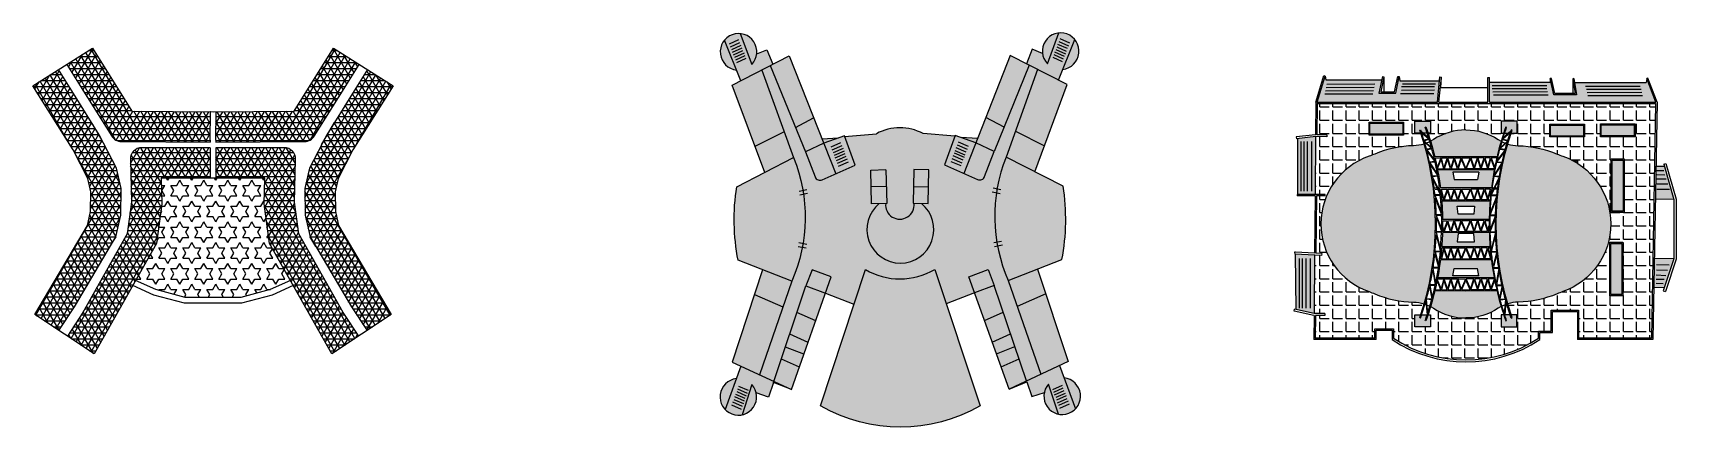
# Model space of a CAD drawing. Header units: millimetres. Extents: x 1813 to 4610, y 1319 to 2657.
# Drawn here: x 1813 to 2682, y 1319 to 1527 of the extents above; entities outside this region: 1.
import ezdxf

# ---------------------------------------------------------------- set-up
doc = ezdxf.new("R2010")
doc.units = ezdxf.units.MM
pattern_1 = [(0, (-8140.294, -4576.797), (0, 31.55169), [22.946685, -8.60501]), (90, (-8140.294, -4576.797), (-31.55169, 2e-15), [22.946685, -8.60501])]

msp = doc.modelspace()

# ---------------------------------------------------------------- hatches: boundary and pattern name
at = {"true_color": 0x65b2f6}
h = msp.add_hatch(color=151, dxfattribs=at)
h.dxf.hatch_style = 1
h.paths.add_polyline_path([(2187.11, 1526.58), (2193.28, 1510.32, 0.624549)])
h.paths.add_polyline_path([(2178.73, 1523.07, 0.593546), (2185.13, 1507.33)])
h.paths.add_polyline_path([(2193.34, 1341), (2188.2, 1325.08, 0.575139)])
h.paths.add_polyline_path([(2185.08, 1344.16, 0.622315), (2179.16, 1327.83)])
h.paths.add_polyline_path([(2350.23, 1341.32, 0.575139), (2355.43, 1325.42)])
h.paths.add_polyline_path([(2358.48, 1344.51), (2364.47, 1328.21, 0.622315)])
h.paths.add_polyline_path([(2364.1, 1523.45), (2357.77, 1507.68, 0.593546)])
h.paths.add_polyline_path([(2355.71, 1526.92, 0.624549), (2349.6, 1510.64)])
at = {"true_color": 0xd6d6d6}
h = msp.add_hatch(color=254, dxfattribs=at)
h.dxf.hatch_style = 1
h.paths.add_polyline_path([(2204.39, 1510.37), (2201.22, 1518), (2195.83, 1515.81, -0.160473), (2193.28, 1510.32), (2187.11, 1526.58, 0.249176), (2178.73, 1523.07), (2187.44, 1501.64)])
h.paths.add_polyline_path([(2364.1, 1523.45, 0.249176), (2355.71, 1526.92), (2349.6, 1510.64, -0.160477), (2347.02, 1516.12), (2341.63, 1518.28), (2338.54, 1510.62), (2355.48, 1501.98)])
h.paths.add_polyline_path([(2311.76, 1468.76), (2300.81, 1472.71), (2295.19, 1457.13), (2305.43, 1452.62)])
h.paths.add_polyline_path([(2242.23, 1472.59), (2231.29, 1468.6), (2237.69, 1452.48), (2247.91, 1457.04)])
h.paths.add_polyline_path([(2239.1, 1471.44), (2230.35, 1470.98), (2231.29, 1468.6)])
h.paths.add_polyline_path([(2312.69, 1471.15), (2303.94, 1471.58), (2311.76, 1468.76)])
h.paths.add_polyline_path([(2187.49, 1350.79), (2179.16, 1327.83, 0.26079), (2188.2, 1325.08), (2193.34, 1341, -0.130536), (2195.6, 1336.58), (2202.14, 1334.44), (2204.75, 1342.21), (2204.92, 1342.69)])
h.paths.add_polyline_path([(2356.04, 1351.13), (2338.65, 1342.96), (2338.81, 1342.49), (2341.46, 1334.72), (2347.99, 1336.89, -0.130536), (2350.23, 1341.32), (2355.43, 1325.42, 0.26079), (2364.47, 1328.21)])
h = msp.add_hatch()
h.set_pattern_fill('NET3', color=256)
h.paths.add_polyline_path([(1848.09, 1473.09), (1834.45, 1494.84), (1826.49, 1507.55), (1812.93, 1499.05), (1834.18, 1465.16), (1842.03, 1449.95), (1843.65, 1443), (1843.44, 1432.54), (1841.81, 1425.06), (1813.99, 1378.04), (1826.73, 1369.62), (1835.02, 1382.16), (1856.9, 1419.14), (1859.41, 1430.66), (1859.69, 1444.69), (1857.15, 1455.52)])
h.paths.add_polyline_path([(1906.83, 1485.24), (1865.28, 1485.53), (1844.42, 1518.8), (1830.86, 1510.3), (1838.83, 1497.59), (1854.64, 1472.39, 0.256333), (1859.68, 1469.57), (1906.72, 1469.24), (1906.72, 1470.24)])
h.paths.add_polyline_path([(1977.61, 1497.59), (1985.58, 1510.3), (1972.03, 1518.8), (1951.17, 1485.53), (1909.83, 1485.24), (1909.72, 1470.22), (1909.72, 1469.24), (1956.77, 1469.57, 0.256333), (1961.81, 1472.39)])
h.paths.add_polyline_path([(1982.26, 1465.16), (2003.51, 1499.05), (1989.96, 1507.55), (1981.99, 1494.84), (1968.35, 1473.09), (1959.29, 1455.52), (1956.76, 1444.69), (1957.04, 1430.66), (1959.55, 1419.14), (1981.43, 1382.16), (1989.71, 1369.62), (2002.46, 1378.04), (1974.63, 1425.06), (1973, 1432.54), (1972.79, 1443), (1974.42, 1449.95)])
h.paths.add_polyline_path([(1951.92, 1460.08, 0.421515), (1945.92, 1466.23), (1909.72, 1466.23), (1909.72, 1465.23), (1909.72, 1450.23), (1935.67, 1450.23), (1935.33, 1436.59), (1938.15, 1415.57), (1971.01, 1357.27), (1985.28, 1366.69), (1977.03, 1379.18), (1953.6, 1420.74), (1951.36, 1437.46)])
h.paths.add_polyline_path([(1906.72, 1465.23), (1906.72, 1466.23), (1870.52, 1466.23, 0.421515), (1864.52, 1460.08), (1865.09, 1437.46), (1862.84, 1420.74), (1839.42, 1379.18), (1831.17, 1366.69), (1845.43, 1357.27), (1878.29, 1415.57), (1881.11, 1436.59), (1880.77, 1450.23), (1906.72, 1450.23)])
h = msp.add_hatch(color=4)
h.dxf.hatch_style = 1
h.paths.add_polyline_path([(2212.96, 1514.78), (2202.98, 1509.64), (2216.36, 1476.97), (2225.92, 1482.14)])
h.paths.add_polyline_path([(2198.46, 1507.32), (2182.78, 1499.24), (2194.93, 1466.89), (2210.36, 1474.73)])
h.paths.add_polyline_path([(2210.36, 1474.73), (2194.93, 1466.89), (2200.09, 1453.18), (2215.37, 1461.01)])
h.paths.add_polyline_path([(2225.92, 1482.14), (2216.36, 1476.97), (2221.67, 1464), (2231.29, 1468.6)])
h.paths.add_polyline_path([(2231.29, 1468.6), (2221.67, 1464), (2226.72, 1450.84, 0.430053), (2230.5, 1449.27), (2237.69, 1452.48)])
h.paths.add_polyline_path([(2321.39, 1464.21), (2311.76, 1468.76), (2305.43, 1452.62), (2312.63, 1449.44, 0.430053), (2316.41, 1451.02)])
h.paths.add_polyline_path([(2326.65, 1477.2), (2317.08, 1482.32), (2311.76, 1468.76), (2321.39, 1464.21)])
h.paths.add_polyline_path([(2339.9, 1509.92), (2329.9, 1515.02), (2317.08, 1482.32), (2326.65, 1477.2)])
h.paths.add_polyline_path([(2360.15, 1499.6), (2344.43, 1507.61), (2332.67, 1474.98), (2348.13, 1467.21)])
h.paths.add_polyline_path([(2332.67, 1474.98), (2327.71, 1461.24), (2343.03, 1453.47), (2348.13, 1467.21)])
h.paths.add_polyline_path([(2344.38, 1402.05), (2328.92, 1395.99), (2333.66, 1382.38), (2348.73, 1388.95)])
h.paths.add_polyline_path([(2348.73, 1388.95), (2333.66, 1382.38), (2346.18, 1346.5), (2360.59, 1353.27)])
h.paths.add_polyline_path([(2334.65, 1354.7), (2325.09, 1350.44), (2329.33, 1338.58), (2338.65, 1342.96)])
h.paths.add_polyline_path([(2332.46, 1361.13), (2322.66, 1357.25), (2325.09, 1350.44), (2334.65, 1354.7)])
h.paths.add_polyline_path([(2332.46, 1361.13), (2330.15, 1367.92), (2320.42, 1363.53), (2322.66, 1357.25)])
h.paths.add_polyline_path([(2330.15, 1367.92), (2326.28, 1379.27), (2316.34, 1374.93), (2320.42, 1363.53)])
h.paths.add_polyline_path([(2321.49, 1393.35), (2311.11, 1389.56), (2316.34, 1374.93), (2326.28, 1379.27)])
h.paths.add_polyline_path([(2318.2, 1401.93), (2308.08, 1398.06), (2311.11, 1389.56), (2321.49, 1393.35)])
h.paths.add_polyline_path([(2235.26, 1397.91), (2225.13, 1401.74), (2221.87, 1393.15), (2232.26, 1389.4)])
h.paths.add_polyline_path([(2232.26, 1389.4), (2221.87, 1393.15), (2217.14, 1379.05), (2227.09, 1374.75)])
h.paths.add_polyline_path([(2227.09, 1374.75), (2217.14, 1379.05), (2213.31, 1367.68), (2223.06, 1363.33)])
h.paths.add_polyline_path([(2223.06, 1363.33), (2213.31, 1367.68), (2211.03, 1360.88), (2220.84, 1357.04)])
h.paths.add_polyline_path([(2220.84, 1357.04), (2211.03, 1360.88), (2208.87, 1354.45), (2218.44, 1350.22)])
h.paths.add_polyline_path([(2218.44, 1350.22), (2208.87, 1354.45), (2204.92, 1342.69), (2214.25, 1338.35)])
h.paths.add_polyline_path([(2209.74, 1382.13), (2194.64, 1388.64), (2182.93, 1352.91), (2197.37, 1346.2)])
h.paths.add_polyline_path([(2214.43, 1395.75), (2198.95, 1401.76), (2194.64, 1388.64), (2209.74, 1382.13)])
h = msp.add_hatch(color=254, dxfattribs=at)
h.dxf.hatch_style = 1
h.paths.add_polyline_path([(2295.19, 1457.13), (2300.69, 1472.37), (2283.91, 1473.71), (2283.88, 1473.71, 0.254883), (2259.16, 1473.66), (2242.35, 1472.25), (2247.91, 1457.04), (2230.5, 1449.27, -0.430053), (2226.72, 1450.84), (2221.67, 1464), (2202.98, 1509.64), (2198.46, 1507.32), (2215.37, 1461.01, -0.200288), (2214.43, 1395.75), (2197.37, 1346.2), (2204.92, 1342.69), (2221.87, 1393.15), (2225.13, 1401.74), (2235.26, 1397.91), (2232.26, 1389.4), (2247.29, 1383.55), (2253.32, 1401.88, 0.273729), (2290.01, 1401.95), (2296.11, 1383.65), (2311.11, 1389.56), (2308.08, 1398.06), (2318.2, 1401.93), (2321.49, 1393.35), (2338.65, 1342.96), (2346.18, 1346.5), (2328.92, 1395.99, -0.200288), (2327.71, 1461.24), (2344.43, 1507.61), (2339.9, 1509.92), (2321.39, 1464.21), (2316.41, 1451.02, -0.430053), (2312.63, 1449.44)])
h.paths.add_polyline_path([(2260.68, 1436.73), (2256.56, 1436.62), (2256.18, 1454.45), (2264.1, 1454.67), (2264.6, 1436.84), (2264.05, 1436.83, 1.117693), (2279.04, 1436.86), (2278.58, 1436.87), (2279.01, 1454.7), (2286.93, 1454.51), (2286.62, 1436.68), (2282.94, 1436.77, -2.828106)], flags=16)
at = {"true_color": 0xeaeaeb}
h = msp.add_hatch(color=254, dxfattribs=at)
h.dxf.hatch_style = 1
h.paths.add_polyline_path([(2491.46, 1472.12), (2481.82, 1471.05), (2481.82, 1441.58), (2481.88, 1441.58), (2491.22, 1441.58)])
h.paths.add_polyline_path([(2490.96, 1409.51), (2480.76, 1410.02), (2480.94, 1380.71), (2490.72, 1378.65)])
h.paths.add_polyline_path([(2681.05, 1407.55), (2670.69, 1407.73), (2670.42, 1392.28), (2675.92, 1392.18)])
h.paths.add_polyline_path([(2676.07, 1456.32), (2671.54, 1456.4), (2671.24, 1439.05), (2681.05, 1438.88)])
h.paths.add_polyline_path([(2666.64, 1502.8), (2666.41, 1500.74), (2628.48, 1500.73), (2629.57, 1494.21), (2617.42, 1494.21), (2615.61, 1502.79), (2615.56, 1500.95), (2583.48, 1500.95), (2583.51, 1490.31), (2671.39, 1490.31)])
h.paths.add_polyline_path([(2557.04, 1501.56), (2536.05, 1501.56), (2535.66, 1503.83), (2533.93, 1495.09), (2524.99, 1495.09), (2526.43, 1502.1), (2496.82, 1502.1), (2496.46, 1504.16), (2492.34, 1490.31), (2555.96, 1490.31)])
at = {"true_color": 0xc7c8ca}
h = msp.add_hatch(dxfattribs=at)
h.set_pattern_fill('ANGLE', color=9)
h.set_pattern_definition([(0, (0, 0), (0, 6.985), [5.08, -1.905]), (90, (0, 0), (-6.985, 4e-16), [5.08, -1.905])])
h.paths.add_polyline_path([(2671.37, 1489.6), (2492.28, 1489.6), (2492.14, 1473.06), (2497.5, 1473.01), (2497.49, 1472.08), (2491.52, 1472.12), (2491.46, 1472.12), (2491.22, 1441.58), (2496.51, 1441.54), (2496.51, 1440.78), (2491.89, 1440.81), (2491.65, 1410.42), (2494.71, 1410.26), (2494.66, 1409.32), (2490.96, 1409.51), (2490.72, 1378.65), (2496.38, 1378.6), (2496.37, 1377.5), (2491.39, 1377.54), (2491.29, 1365.56), (2522.8, 1365.56), (2522.8, 1370.43), (2532.64, 1370.43), (2532.64, 1365.56, 0.300708), (2609.35, 1365.56), (2609.35, 1369.29), (2616.05, 1369.29), (2616.05, 1380.39), (2630.63, 1380.39), (2630.63, 1365.56), (2669.21, 1365.56)])
h.paths.add_polyline_path([(2519.75, 1461.75, 0.016347), (2522.8, 1462.93, -0.095386), (2543.35, 1467.32, 0.070713), (2548.91, 1468.23, 0.009885), (2547.12, 1473.94), (2543.98, 1473.94), (2543.98, 1480.36), (2552.29, 1480.36), (2552.29, 1473.94), (2550.99, 1473.94, -0.007295), (2552.33, 1469.66, 0.022555), (2553.88, 1470.58, -0.145692), (2571, 1475.67, -0.145692), (2588.12, 1470.58, 0.022554), (2589.67, 1469.66, -0.007291), (2591.01, 1473.93), (2589.71, 1473.93), (2589.71, 1480.36), (2598.02, 1480.36), (2598.02, 1473.93), (2594.87, 1473.93, 0.009881), (2593.09, 1468.23, 0.070715), (2598.65, 1467.32, -0.095386), (2619.2, 1462.93, 0.016347), (2622.25, 1461.75, -0.034613), (2627.07, 1459.69), (2630.05, 1459.69), (2630.05, 1457.98, -0.256989), (2647.67, 1425.96, -0.319024), (2622.25, 1390.17, 0.016347), (2619.2, 1389, -0.095386), (2598.65, 1384.6, 0.070787), (2593.09, 1383.69, 0.009887), (2594.87, 1377.99), (2598.01, 1377.99), (2598.01, 1371.56), (2589.7, 1371.56), (2589.7, 1377.99), (2591, 1377.99, -0.007294), (2589.67, 1382.26, 0.02248), (2588.12, 1381.35, -0.145692), (2571, 1376.25, -0.145692), (2553.88, 1381.35, 0.022611), (2552.32, 1382.27, -0.007299), (2550.98, 1377.99), (2552.29, 1377.99), (2552.29, 1371.56), (2543.98, 1371.56), (2543.98, 1377.99), (2547.12, 1377.99, 0.009888), (2548.9, 1383.69, 0.070659), (2543.35, 1384.6, -0.095386), (2522.8, 1389, 0.016347), (2519.75, 1390.17, -0.319024), (2494.32, 1425.96, -0.319024)], flags=16)
h.paths.add_polyline_path([(2519.74, 1472.97), (2519.74, 1479.75), (2538.06, 1479.75), (2538.06, 1472.97)], flags=16)
h.paths.add_polyline_path([(2520.19, 1473.42), (2520.19, 1479.3), (2537.62, 1479.3), (2537.62, 1473.42)], flags=0)
h.paths.add_polyline_path([(2547.48, 1474.34), (2551.51, 1470.83), (2548.78, 1470.27, 0.007047)], flags=0)
h.paths.add_polyline_path([(2551.58, 1470.53, -0.007301), (2552.82, 1466.24), (2548.83, 1469.97)], flags=0)
h.paths.add_polyline_path([(2549.07, 1469.33), (2552.87, 1465.76), (2550.18, 1465.42, 0.006697)], flags=0)
h.paths.add_polyline_path([(2553.02, 1465.47, -0.009794), (2554.46, 1459.65), (2550.24, 1465.12)], flags=0)
h.paths.add_polyline_path([(2550.47, 1464.31), (2554.65, 1458.89), (2551.82, 1458.7)], flags=0)
h.paths.add_polyline_path([(2551.89, 1458.39), (2554.69, 1458.58, -0.005898), (2555.42, 1455.04), (2555.53, 1454.48, -0.003814), (2555.95, 1452.18), (2551.93, 1458.24, 0.00026)], flags=0)
h.paths.add_polyline_path([(2552.1, 1457.42), (2556.06, 1451.45), (2553.28, 1451.25)], flags=0)
h.paths.add_polyline_path([(2554.67, 1460.81), (2557.69, 1460.82), (2555.77, 1455.7, 0.008509)], flags=0)
h.paths.add_polyline_path([(2553.33, 1450.94), (2556.12, 1451.15, -0.01441), (2557.32, 1442.41), (2556.38, 1444.38), (2556.04, 1444.38), (2557.47, 1441.38), (2554.62, 1441.27, 0.013862), (2553.54, 1449.61), (2555.76, 1444.96), (2556.11, 1444.96), (2553.37, 1450.69, 0.000416)], flags=0)
h.paths.add_polyline_path([(2557.82, 1460.32), (2559.23, 1455.06), (2555.83, 1455.05)], flags=0)
h.paths.add_polyline_path([(2556, 1454.48), (2571, 1454.52), (2585.99, 1454.48, 0.015686), (2584.5, 1444.96), (2571, 1445), (2557.49, 1444.96, 0.015686)], flags=0)
h.paths.add_polyline_path([(2558, 1460.82), (2561.06, 1460.83), (2559.4, 1455.58)], flags=0)
h.paths.add_polyline_path([(2559.55, 1455.06), (2561.22, 1460.32), (2562.88, 1455.07)], flags=0)
h.paths.add_polyline_path([(2561.37, 1460.83), (2564.63, 1460.84), (2563.04, 1455.57)], flags=0)
h.paths.add_polyline_path([(2554.66, 1440.97), (2557.46, 1441.07, -0.015064), (2558.09, 1431.87), (2554.67, 1440.82, 0.000247)], flags=0)
h.paths.add_polyline_path([(2554.78, 1439.67), (2558.13, 1430.92, -0.00025), (2558.13, 1430.77), (2555.32, 1430.77, 0.014709)], flags=0)
h.paths.add_polyline_path([(2557.56, 1444.38), (2557.69, 1444.38), (2557.59, 1444.13, 0.000412)], flags=0)
h.paths.add_polyline_path([(2558, 1444.38), (2561.06, 1444.39), (2559.4, 1439.15)], flags=0)
h.paths.add_polyline_path([(2557.82, 1443.88), (2559.23, 1438.62), (2558.15, 1438.62, 0.007956), (2557.67, 1443.48)], flags=0)
h.paths.add_polyline_path([(2563.21, 1455.07), (2564.79, 1460.32), (2566.49, 1455.08)], flags=0)
h.paths.add_polyline_path([(2564.94, 1460.84), (2568.37, 1460.85), (2566.66, 1455.56)], flags=0)
h.paths.add_polyline_path([(2564.15, 1453.35), (2577.84, 1453.35), (2577.16, 1449.47), (2564.83, 1449.47)], flags=0)
h.paths.add_polyline_path([(2561.37, 1444.39), (2564.63, 1444.4), (2563.04, 1439.13)], flags=0)
h.paths.add_polyline_path([(2561.22, 1443.88), (2562.88, 1438.63), (2559.55, 1438.62)], flags=0)
h.paths.add_polyline_path([(2558.2, 1438.05), (2571, 1438.08), (2583.8, 1438.05, 0.015976), (2583.34, 1428.25), (2571, 1428.28), (2558.66, 1428.25, 0.015976)], flags=0)
h.paths.add_polyline_path([(2566.82, 1455.08), (2568.54, 1460.41), (2570.83, 1455.09)], flags=0)
h.paths.add_polyline_path([(2558.14, 1430.46, -0.012259), (2558.18, 1422.96), (2555.3, 1430.46)], flags=0)
h.paths.add_polyline_path([(2568.68, 1460.85), (2571, 1460.86), (2573.31, 1460.85), (2571, 1455.46)], flags=0)
h.paths.add_polyline_path([(2555.36, 1429.44), (2558.16, 1422.14, -0.000461), (2558.15, 1421.86), (2555.35, 1421.93, 0.009454), (2555.39, 1427.66), (2555.38, 1428.24, 0.001975)], flags=0)
h.paths.add_polyline_path([(2564.94, 1444.4), (2568.37, 1444.41), (2566.66, 1439.12)], flags=0)
h.paths.add_polyline_path([(2564.79, 1443.89), (2566.49, 1438.64), (2563.2, 1438.63)], flags=0)
h.paths.add_polyline_path([(2571.17, 1455.09), (2573.45, 1460.41), (2575.18, 1455.08)], flags=0)
h.paths.add_polyline_path([(2568.68, 1444.42), (2571, 1444.42), (2573.31, 1444.42), (2571, 1439.03)], flags=0)
h.paths.add_polyline_path([(2558.66, 1427.67), (2561.06, 1427.68), (2559.4, 1422.43), (2558.67, 1425.16, 0.004089)], flags=0)
h.paths.add_polyline_path([(2568.54, 1443.98), (2570.83, 1438.65), (2566.82, 1438.64)], flags=0)
h.paths.add_polyline_path([(2573.63, 1460.85), (2577.05, 1460.84), (2575.34, 1455.56)], flags=0)
h.paths.add_polyline_path([(2555.34, 1421.62), (2558.14, 1421.55), (2557.6, 1412.39), (2555.33, 1421.38, 0.000395)], flags=0)
h.paths.add_polyline_path([(2566.42, 1435.38), (2571, 1435.38), (2575.58, 1435.38), (2575.18, 1431.04), (2571, 1431.04), (2566.82, 1431.04)], flags=0)
h.paths.add_polyline_path([(2561.37, 1427.68), (2564.63, 1427.69), (2563.04, 1422.41)], flags=0)
h.paths.add_polyline_path([(2561.22, 1427.16), (2562.88, 1421.91), (2559.55, 1421.9)], flags=0)
h.paths.add_polyline_path([(2558.66, 1424.03), (2559.23, 1421.9), (2558.62, 1421.9, 0.003463)], flags=0)
h.paths.add_polyline_path([(2555.29, 1420.27), (2557.55, 1411.35), (2554.7, 1411.47, 0.014539)], flags=0)
h.paths.add_polyline_path([(2575.5, 1455.08), (2577.2, 1460.32), (2578.79, 1455.07)], flags=0)
h.paths.add_polyline_path([(2558.6, 1421.33), (2571, 1421.37), (2583.39, 1421.33, 0.012153), (2583.8, 1413.88), (2571, 1413.84), (2558.2, 1413.88, 0.012157)], flags=0)
h.paths.add_polyline_path([(2577.36, 1460.84), (2580.62, 1460.83), (2578.96, 1455.57)], flags=0)
h.paths.add_polyline_path([(2573.45, 1443.98), (2575.18, 1438.64), (2571.17, 1438.65)], flags=0)
h.paths.add_polyline_path([(2573.63, 1444.41), (2577.05, 1444.4), (2575.34, 1439.12)], flags=0)
h.paths.add_polyline_path([(2564.94, 1427.69), (2568.37, 1427.7), (2566.65, 1422.4)], flags=0)
h.paths.add_polyline_path([(2564.79, 1427.17), (2566.49, 1421.92), (2563.2, 1421.91)], flags=0)
h.paths.add_polyline_path([(2579.11, 1455.07), (2580.78, 1460.32), (2582.44, 1455.06)], flags=0)
h.paths.add_polyline_path([(2580.93, 1460.83), (2584, 1460.82), (2582.59, 1455.58)], flags=0)
h.paths.add_polyline_path([(2568.68, 1427.7), (2571, 1427.7), (2573.31, 1427.7), (2571, 1422.31)], flags=0)
h.paths.add_polyline_path([(2577.36, 1444.4), (2580.62, 1444.39), (2578.95, 1439.13)], flags=0)
h.paths.add_polyline_path([(2568.54, 1427.26), (2570.83, 1421.93), (2566.82, 1421.92)], flags=0)
h.paths.add_polyline_path([(2577.2, 1443.89), (2578.79, 1438.63), (2575.5, 1438.64)], flags=0)
h.paths.add_polyline_path([(2554.66, 1411.17), (2557.48, 1411.05, -0.011876), (2556.6, 1403.83)], flags=0)
h.paths.add_polyline_path([(2558.15, 1413.31), (2559.23, 1413.31), (2557.82, 1408.05), (2557.67, 1408.45, 0.007956)], flags=0)
h.paths.add_polyline_path([(2554.58, 1410.24), (2556.48, 1403.06, -0.000245), (2556.46, 1402.91), (2553.64, 1402.91, 0.012196)], flags=0)
h.paths.add_polyline_path([(2582.77, 1455.05), (2584.17, 1460.31), (2586.16, 1455.04)], flags=0)
h.paths.add_polyline_path([(2566.82, 1420.89), (2571, 1420.89), (2575.18, 1420.89), (2575.58, 1416.55), (2571, 1416.55), (2566.42, 1416.55)], flags=0)
h.paths.add_polyline_path([(2559.55, 1413.31), (2562.88, 1413.3), (2561.22, 1408.04)], flags=0)
h.paths.add_polyline_path([(2559.4, 1412.78), (2561.06, 1407.53), (2558, 1407.54)], flags=0)
h.paths.add_polyline_path([(2584.31, 1460.82), (2587.33, 1460.81, 0.008509), (2586.23, 1455.7)], flags=0)
h.paths.add_polyline_path([(2580.93, 1444.39), (2584, 1444.38), (2582.59, 1439.15)], flags=0)
h.paths.add_polyline_path([(2580.78, 1443.88), (2582.44, 1438.62), (2579.11, 1438.63)], flags=0)
h.paths.add_polyline_path([(2573.63, 1427.7), (2577.05, 1427.69), (2575.34, 1422.4)], flags=0)
h.paths.add_polyline_path([(2573.45, 1427.26), (2575.18, 1421.92), (2571.16, 1421.93)], flags=0)
h.paths.add_polyline_path([(2563.2, 1413.29), (2566.49, 1413.29), (2564.79, 1408.04)], flags=0)
h.paths.add_polyline_path([(2563.04, 1412.8), (2564.63, 1407.52), (2561.37, 1407.53)], flags=0)
h.paths.add_polyline_path([(2557.59, 1407.79), (2557.69, 1407.54), (2557.56, 1407.54, 0.000412)], flags=0)
h.paths.add_polyline_path([(2587.3, 1458.58), (2590.1, 1458.39, 0.00026), (2590.07, 1458.24), (2586.05, 1452.18, -0.010655)], flags=0)
h.paths.add_polyline_path([(2585.93, 1451.45), (2589.89, 1457.41), (2588.72, 1451.25)], flags=0)
h.paths.add_polyline_path([(2585.87, 1451.15), (2588.67, 1450.94, 0.000416), (2588.63, 1450.69), (2585.89, 1444.96), (2586.23, 1444.96), (2588.45, 1449.61, 0.013862), (2587.37, 1441.27), (2584.53, 1441.38), (2585.95, 1444.38), (2585.61, 1444.38), (2584.67, 1442.4, -0.01441)], flags=0)
h.paths.add_polyline_path([(2591.53, 1464.31), (2590.18, 1458.7), (2587.34, 1458.89)], flags=0)
h.paths.add_polyline_path([(2587.54, 1459.65, -0.009794), (2588.97, 1465.47), (2591.76, 1465.12)], flags=0)
h.paths.add_polyline_path([(2584.31, 1444.38), (2584.43, 1444.38, 0.000412), (2584.4, 1444.13)], flags=0)
h.paths.add_polyline_path([(2584.17, 1443.88), (2584.32, 1443.48, 0.007956), (2583.84, 1438.61), (2582.77, 1438.62)], flags=0)
h.paths.add_polyline_path([(2577.36, 1427.69), (2580.62, 1427.68), (2578.95, 1422.41)], flags=0)
h.paths.add_polyline_path([(2577.2, 1427.17), (2578.79, 1421.91), (2575.5, 1421.92)], flags=0)
h.paths.add_polyline_path([(2553.59, 1402.6), (2556.41, 1402.6, -0.013194), (2554.97, 1394.65), (2553.56, 1402.44, 0.000264)], flags=0)
h.paths.add_polyline_path([(2566.82, 1413.28), (2570.83, 1413.27), (2568.54, 1407.95)], flags=0)
h.paths.add_polyline_path([(2589.12, 1465.76), (2592.93, 1469.33, 0.006697), (2591.82, 1465.42)], flags=0)
h.paths.add_polyline_path([(2589.18, 1466.23, -0.007301), (2590.42, 1470.53), (2593.16, 1469.97)], flags=0)
h.paths.add_polyline_path([(2566.66, 1412.81), (2568.37, 1407.51), (2564.94, 1407.52)], flags=0)
h.paths.add_polyline_path([(2584.53, 1441.07), (2587.34, 1440.97, 0.000247), (2587.32, 1440.82), (2583.9, 1431.87, -0.015064)], flags=0)
h.paths.add_polyline_path([(2553.42, 1401.52), (2554.82, 1393.76), (2551.94, 1393.76, 0.013033)], flags=0)
h.paths.add_polyline_path([(2594.52, 1474.34, 0.007047), (2593.22, 1470.27), (2590.49, 1470.83)], flags=0)
h.paths.add_polyline_path([(2580.93, 1427.67), (2583.33, 1427.67, 0.004089), (2583.32, 1425.16), (2582.59, 1422.43)], flags=0)
h.paths.add_polyline_path([(2580.78, 1427.16), (2582.44, 1421.9), (2579.11, 1421.91)], flags=0)
h.paths.add_polyline_path([(2571.17, 1413.27), (2575.18, 1413.28), (2573.45, 1407.95)], flags=0)
h.paths.add_polyline_path([(2587.22, 1439.67, 0.014709), (2586.67, 1430.77), (2583.86, 1430.77, -0.00025), (2583.87, 1430.92)], flags=0)
h.paths.add_polyline_path([(2571, 1412.9), (2573.31, 1407.51), (2571, 1407.5), (2568.68, 1407.51)], flags=0)
h.paths.add_polyline_path([(2583.85, 1430.46), (2586.7, 1430.46), (2583.81, 1422.96, -0.012259)], flags=0)
h.paths.add_polyline_path([(2559.23, 1396.87), (2557.82, 1391.61), (2555.83, 1396.88)], flags=0)
h.paths.add_polyline_path([(2575.5, 1413.29), (2578.79, 1413.3), (2577.2, 1408.04)], flags=0)
h.paths.add_polyline_path([(2583.33, 1424.02, 0.003463), (2583.37, 1421.9), (2582.76, 1421.9)], flags=0)
h.paths.add_polyline_path([(2564.83, 1402.46), (2577.16, 1402.46), (2577.84, 1398.57), (2564.15, 1398.57)], flags=0)
h.paths.add_polyline_path([(2575.34, 1412.81), (2577.05, 1407.52), (2573.63, 1407.51)], flags=0)
h.paths.add_polyline_path([(2554.71, 1393.45, -0.010889), (2553.16, 1386.97), (2551.86, 1393.45)], flags=0)
h.paths.add_polyline_path([(2586.63, 1429.43, 0.012385), (2586.65, 1421.92), (2583.84, 1421.86, -0.000461), (2583.83, 1422.14)], flags=0)
h.paths.add_polyline_path([(2551.7, 1392.68), (2552.98, 1386.3, -0.000241), (2552.94, 1386.15), (2550.15, 1386.42, 0.010625)], flags=0)
h.paths.add_polyline_path([(2559.55, 1396.87), (2562.88, 1396.86), (2561.22, 1391.61)], flags=0)
h.paths.add_polyline_path([(2559.4, 1396.34), (2561.06, 1391.09), (2558, 1391.1)], flags=0)
h.paths.add_polyline_path([(2583.85, 1421.55), (2586.66, 1421.62, 0.000395), (2586.66, 1421.38), (2584.39, 1412.39)], flags=0)
h.paths.add_polyline_path([(2579.11, 1413.3), (2582.44, 1413.31), (2580.78, 1408.04)], flags=0)
h.paths.add_polyline_path([(2578.95, 1412.8), (2580.62, 1407.53), (2577.36, 1407.52)], flags=0)
h.paths.add_polyline_path([(2563.21, 1396.86), (2566.49, 1396.85), (2564.79, 1391.6)], flags=0)
h.paths.add_polyline_path([(2563.04, 1396.36), (2564.63, 1391.08), (2561.37, 1391.09)], flags=0)
h.paths.add_polyline_path([(2586.7, 1420.27, 0.014539), (2587.29, 1411.47), (2584.44, 1411.35)], flags=0)
h.paths.add_polyline_path([(2582.77, 1413.31), (2583.84, 1413.31, 0.007964), (2584.32, 1408.44), (2584.17, 1408.05)], flags=0)
h.paths.add_polyline_path([(2566.82, 1396.85), (2570.83, 1396.84), (2568.54, 1391.51)], flags=0)
h.paths.add_polyline_path([(2582.59, 1412.78), (2584, 1407.54), (2580.93, 1407.53)], flags=0)
h.paths.add_polyline_path([(2550.07, 1386.12), (2552.86, 1385.85, -0.012217), (2550.72, 1378.68), (2550.02, 1385.94, 0.000304)], flags=0)
h.paths.add_polyline_path([(2566.66, 1396.37), (2568.37, 1391.07), (2564.94, 1391.08)], flags=0)
h.paths.add_polyline_path([(2584.51, 1411.04), (2587.34, 1411.17), (2585.39, 1403.83, -0.011876)], flags=0)
h.paths.add_polyline_path([(2571.17, 1396.84), (2575.18, 1396.85), (2573.45, 1391.51)], flags=0)
h.paths.add_polyline_path([(2571, 1396.46), (2573.31, 1391.07), (2571, 1391.07), (2568.68, 1391.07)], flags=0)
h.paths.add_polyline_path([(2584.4, 1407.79, 0.000412), (2584.43, 1407.54), (2584.31, 1407.54)], flags=0)
h.paths.add_polyline_path([(2587.41, 1410.24, 0.012196), (2588.36, 1402.91), (2585.53, 1402.91, -0.000245), (2585.51, 1403.06)], flags=0)
h.paths.add_polyline_path([(2575.5, 1396.85), (2578.79, 1396.86), (2577.2, 1391.6)], flags=0)
h.paths.add_polyline_path([(2575.34, 1396.37), (2577.05, 1391.08), (2573.63, 1391.07)], flags=0)
h.paths.add_polyline_path([(2579.11, 1396.86), (2582.44, 1396.87), (2580.78, 1391.61)], flags=0)
h.paths.add_polyline_path([(2578.96, 1396.36), (2580.62, 1391.09), (2577.36, 1391.08)], flags=0)
h.paths.add_polyline_path([(2585.58, 1402.6), (2588.4, 1402.6, 0.000264), (2588.43, 1402.44), (2587.02, 1394.65, -0.013194)], flags=0)
h.paths.add_polyline_path([(2582.77, 1396.87), (2586.16, 1396.88), (2584.17, 1391.61)], flags=0)
h.paths.add_polyline_path([(2582.59, 1396.34), (2584, 1391.1), (2580.93, 1391.1)], flags=0)
h.paths.add_polyline_path([(2588.57, 1401.52, 0.013033), (2590.05, 1393.76), (2587.17, 1393.76)], flags=0)
h.paths.add_polyline_path([(2615.34, 1471.93), (2615.34, 1478.71), (2633.66, 1478.71), (2633.66, 1471.93)], flags=16)
h.paths.add_polyline_path([(2615.79, 1472.38), (2615.79, 1478.26), (2633.22, 1478.26), (2633.22, 1472.38)], flags=0)
h.paths.add_polyline_path([(2587.28, 1393.45), (2590.13, 1393.45), (2588.83, 1386.97, -0.010889)], flags=0)
h.paths.add_polyline_path([(2590.29, 1392.68, 0.010625), (2591.84, 1386.42), (2589.05, 1386.15, -0.000241), (2589.01, 1386.29)], flags=0)
h.paths.add_polyline_path([(2589.13, 1385.85), (2591.92, 1386.12, 0.000304), (2591.97, 1385.94), (2591.27, 1378.68, -0.012217)], flags=0)
h.paths.add_polyline_path([(2642.13, 1472.08), (2642.13, 1478.85), (2660.45, 1478.85), (2660.45, 1472.08)], flags=16)
h.paths.add_polyline_path([(2642.58, 1472.52), (2642.58, 1478.41), (2660.01, 1478.41), (2660.01, 1472.52)], flags=0)
h.paths.add_polyline_path([(2647.81, 1460.31), (2654.73, 1460.31), (2654.73, 1432.06), (2647.81, 1432.06)], flags=16)
h.paths.add_polyline_path([(2648.39, 1459.73), (2654.15, 1459.73), (2654.15, 1432.64), (2648.39, 1432.64)], flags=0)
h.paths.add_polyline_path([(2647.09, 1416.27), (2654.01, 1416.27), (2654.01, 1388.03), (2647.09, 1388.03)], flags=16)
h.paths.add_polyline_path([(2647.67, 1415.7), (2653.44, 1415.7), (2653.44, 1388.61), (2647.67, 1388.61)], flags=0)
at = {"true_color": 0x000000}
h = msp.add_hatch(dxfattribs=at)
h.set_pattern_fill('AR-B816', color=18)
h.paths.add_polyline_path([(2537.62, 1479.3), (2520.19, 1479.3), (2520.19, 1473.42), (2537.62, 1473.42)])
at = {"true_color": 0x636466}
h = msp.add_hatch(color=251, dxfattribs=at)
h.dxf.hatch_style = 1
h.paths.add_polyline_path([(2537.62, 1479.3), (2520.19, 1479.3), (2520.19, 1473.42), (2537.62, 1473.42)])
h.paths.add_polyline_path([(2633.22, 1478.26), (2615.79, 1478.26), (2615.79, 1472.38), (2633.22, 1472.38)])
h.paths.add_polyline_path([(2660.01, 1478.41), (2642.58, 1478.41), (2642.58, 1472.52), (2660.01, 1472.52)])
h.paths.add_polyline_path([(2654.15, 1459.73), (2648.39, 1459.73), (2648.39, 1432.64), (2654.15, 1432.64)])
h.paths.add_polyline_path([(2653.44, 1415.7), (2647.67, 1415.7), (2647.67, 1388.61), (2653.44, 1388.61)])
h.paths.add_polyline_path([(2629.6, 1459.24), (2627.91, 1459.24, -0.012884), (2629.6, 1458.26)])
at = {"true_color": 0x7aafdf}
h = msp.add_hatch(color=143, dxfattribs=at)
h.dxf.hatch_style = 1
h.paths.add_polyline_path([(2598.02, 1480.36), (2589.71, 1480.36), (2589.71, 1473.93), (2591.01, 1473.93, -0.005743), (2592.15, 1477.27), (2592.55, 1477.02, 0.00532), (2591.5, 1473.93), (2593.58, 1473.93), (2594.72, 1474.92, -0.001476), (2595.01, 1475.77), (2595.41, 1475.51, 0.00276), (2594.87, 1473.93), (2598.02, 1473.93)])
h.paths.add_polyline_path([(2552.29, 1480.36), (2543.98, 1480.36), (2543.98, 1473.94), (2547.12, 1473.94, 0.00276), (2546.59, 1475.52), (2546.99, 1475.77, -0.001476), (2547.28, 1474.92), (2548.41, 1473.94), (2550.5, 1473.94, 0.00532), (2549.45, 1477.02), (2549.85, 1477.27, -0.005743), (2550.99, 1473.94), (2552.29, 1473.94)])
h.paths.add_polyline_path([(2550.48, 1377.95), (2550.48, 1377.99), (2547.61, 1377.99, -0.003195), (2546.98, 1376.15), (2546.58, 1376.41, 0.00276), (2547.12, 1377.99), (2543.98, 1377.99), (2543.98, 1371.56), (2552.29, 1371.56), (2552.29, 1377.99), (2550.98, 1377.99, -0.005743), (2549.84, 1374.65), (2549.44, 1374.91, 0.005259)])
h.paths.add_polyline_path([(2594.38, 1377.99), (2591.51, 1377.99), (2591.51, 1377.95, 0.005259), (2592.55, 1374.9), (2592.14, 1374.65, -0.005743), (2591, 1377.99), (2589.7, 1377.99), (2589.7, 1371.56), (2598.01, 1371.56), (2598.01, 1377.99), (2594.87, 1377.99, 0.00276), (2595.41, 1376.41), (2595, 1376.15, -0.003195)])
at = {"true_color": 0xc7c8ca}
h = msp.add_hatch(color=9, dxfattribs=at)
h.dxf.hatch_style = 1
h.set_gradient(color1=(147, 149, 152), name='SPHERICAL')
h.paths.add_polyline_path([(2622.25, 1461.75, -0.016347), (2619.2, 1462.93, 0.095386), (2598.65, 1467.32, -0.070715), (2593.09, 1468.23, 0.028903), (2589.18, 1451.21), (2589.21, 1451.21), (2589.17, 1451.11, 0.033843), (2587.14, 1430.77), (2587.15, 1430.77), (2587.13, 1430.74, 0.014559), (2587.11, 1421.93), (2587.12, 1421.93), (2587.11, 1421.9, 0.064214), (2593.09, 1383.69, -0.070787), (2598.65, 1384.6, 0.095386), (2619.2, 1389, -0.016347), (2622.25, 1390.17, 0.319024), (2647.67, 1425.96, 0.319024)])
h.paths.add_polyline_path([(2552.83, 1451.11), (2552.78, 1451.21), (2552.81, 1451.21, 0.028899), (2548.91, 1468.23, -0.070713), (2543.35, 1467.32, 0.095386), (2522.8, 1462.93, -0.016347), (2519.75, 1461.75, 0.319024), (2494.32, 1425.96, 0.319024), (2519.75, 1390.17, -0.016347), (2522.8, 1389, 0.095386), (2543.35, 1384.6, -0.070659), (2548.9, 1383.69, 0.064213), (2554.88, 1421.9), (2554.87, 1421.94), (2554.88, 1421.94, 0.014559), (2554.86, 1430.74), (2554.85, 1430.77), (2554.86, 1430.77, 0.033843)])
h.paths.add_polyline_path([(2589.67, 1469.66, -0.022554), (2588.12, 1470.58, 0.145692), (2571, 1475.67, 0.145692), (2553.88, 1470.58, -0.022555), (2552.33, 1469.66, -0.013934), (2554.53, 1461.39), (2571, 1461.44), (2587.47, 1461.39, -0.013937)])
h.paths.add_polyline_path([(2587.46, 1390.54), (2571, 1390.49), (2554.53, 1390.53, -0.013931), (2552.32, 1382.27, -0.022611), (2553.88, 1381.35, 0.145692), (2571, 1376.25, 0.145692), (2588.12, 1381.35, -0.02248), (2589.67, 1382.26, -0.013942)])
at = {"true_color": 0xf8d731}
h = msp.add_hatch(color=40, dxfattribs=at)
h.dxf.hatch_style = 1
h.paths.add_polyline_path([(2357.9, 1445.93), (2327.71, 1461.24, 0.200288), (2328.92, 1395.99), (2357.28, 1407.12, 0.087943)])
h.paths.add_polyline_path([(2215.37, 1461.01), (2185.25, 1445.58, 0.087943), (2186.03, 1406.77), (2214.43, 1395.75, 0.200288)])
at = {"true_color": 0xc7c8ca}
h = msp.add_hatch(color=9, dxfattribs=at)
h.dxf.hatch_style = 1
h.paths.add_polyline_path([(2260.68, 1436.73), (2256.56, 1436.62), (2256.18, 1454.45), (2264.1, 1454.67), (2264.6, 1436.84), (2264.05, 1436.83, 1.117693), (2279.04, 1436.86), (2278.58, 1436.87), (2279.01, 1454.7), (2286.93, 1454.51), (2286.62, 1436.68), (2282.94, 1436.77, -2.828106)], flags=16)
h = msp.add_hatch(color=1)
h.dxf.hatch_style = 1
h.paths.add_polyline_path([(2264.1, 1454.67), (2256.18, 1454.45), (2256.37, 1445.56), (2264.35, 1445.73)])
h.paths.add_polyline_path([(2264.35, 1445.73), (2256.37, 1445.56), (2256.56, 1436.62), (2264.6, 1436.84)])
h.paths.add_polyline_path([(2286.93, 1454.51), (2279.01, 1454.7), (2278.79, 1445.76), (2286.78, 1445.63)])
h.paths.add_polyline_path([(2286.78, 1445.63), (2278.79, 1445.76), (2278.58, 1436.87), (2286.62, 1436.68)])
h = msp.add_hatch(color=9, dxfattribs=at)
h.dxf.hatch_style = 1
h.set_gradient(color1=(199, 200, 202), name='INVSPHERICAL')
h.paths.add_polyline_path([(2585.41, 1451.18), (2585.39, 1451.18), (2585.41, 1451.22, -0.005383), (2585.99, 1454.48), (2571, 1454.52), (2556, 1454.48, -0.005383), (2556.58, 1451.22), (2556.61, 1451.18), (2556.59, 1451.18, -0.010232), (2557.49, 1444.96), (2571, 1445), (2584.5, 1444.96, -0.010232)])
h.paths.add_polyline_path([(2577.16, 1449.47), (2564.83, 1449.47), (2564.15, 1453.35), (2577.84, 1453.35)], flags=16)
h.paths.add_polyline_path([(2583.8, 1438.05), (2571, 1438.08), (2558.2, 1438.05, -0.012246), (2558.6, 1430.54), (2558.63, 1430.46), (2558.61, 1430.46, -0.003606), (2558.66, 1428.25), (2571, 1428.28), (2583.34, 1428.25, -0.003606), (2583.39, 1430.46), (2583.36, 1430.46), (2583.39, 1430.54, -0.012246)])
h.paths.add_polyline_path([(2575.18, 1431.04), (2571, 1431.04), (2566.82, 1431.04), (2566.42, 1435.38), (2571, 1435.38), (2575.58, 1435.38)], flags=16)
h.paths.add_polyline_path([(2583.39, 1421.33), (2571, 1421.37), (2558.6, 1421.33, -0.012157), (2558.2, 1413.88), (2571, 1413.84), (2583.8, 1413.88, -0.012153)])
h.paths.add_polyline_path([(2575.58, 1416.55), (2571, 1416.55), (2566.42, 1416.55), (2566.82, 1420.89), (2571, 1420.89), (2575.18, 1420.89)], flags=16)
h.paths.add_polyline_path([(2584.5, 1406.96), (2571, 1406.92), (2557.49, 1406.96, -0.015686), (2556, 1397.45), (2571, 1397.4), (2585.99, 1397.45, -0.015685)])
h.paths.add_polyline_path([(2577.16, 1402.46), (2577.84, 1398.57), (2564.15, 1398.57), (2564.83, 1402.46)], flags=16)
at = {"true_color": 0x939598}
h = msp.add_hatch(dxfattribs=at)
h.set_pattern_fill('AR-B816', color=252)
h.paths.add_polyline_path([(2577.84, 1453.35), (2564.15, 1453.35), (2564.83, 1449.47), (2577.16, 1449.47)])
h.paths.add_polyline_path([(2575.58, 1435.38), (2571, 1435.38), (2566.42, 1435.38), (2566.82, 1431.04), (2571, 1431.04), (2575.18, 1431.04)])
h.paths.add_polyline_path([(2575.18, 1420.89), (2571, 1420.89), (2566.82, 1420.89), (2566.42, 1416.55), (2571, 1416.55), (2575.58, 1416.55)])
h.paths.add_polyline_path([(2577.16, 1402.46), (2564.83, 1402.46), (2564.15, 1398.57), (2577.84, 1398.57)])
h = msp.add_hatch()
h.set_pattern_fill('STARS', color=256)
h.paths.add_polyline_path([(1935.33, 1436.59), (1935.67, 1450.23), (1908.22, 1450.23), (1880.77, 1450.23), (1881.11, 1436.59), (1878.29, 1415.57), (1867.3, 1396.06), (1878.01, 1391.22), (1893.51, 1387.02), (1908.22, 1387.02), (1922.94, 1387.02), (1938.43, 1391.22), (1949.15, 1396.06), (1938.15, 1415.57)])
at = {"true_color": 0xe6e6e6}
h = msp.add_hatch(color=254, dxfattribs=at)
h.dxf.hatch_style = 1
h.paths.add_polyline_path([(2282.94, 1436.77), (2279.04, 1436.86, -1.117693), (2264.05, 1436.83), (2260.68, 1436.73, 2.828106)])
h = msp.add_hatch()
h.set_pattern_fill('ANGLE', color=5, scale=4.517064)
h.set_pattern_definition(pattern_1)
h.paths.add_polyline_path([(2270.34, 1424.58, 0.593546), (2270.44, 1424.32)])
h.paths.add_polyline_path([(2270.48, 1424.63), (2270.57, 1424.37, 0.624549)])
h.paths.add_polyline_path([(2271.71, 1423.48), (2271.58, 1423.48), (2271.58, 1423.34), (2271.71, 1423.34)])
h.paths.add_polyline_path([(2271.71, 1423.34), (2271.58, 1423.34), (2271.59, 1423.19), (2271.72, 1423.2)])
h.paths.add_polyline_path([(2272.07, 1423.48), (2271.95, 1423.48), (2271.94, 1423.34), (2272.07, 1423.34)])
h.paths.add_polyline_path([(2272.07, 1423.34), (2271.94, 1423.34), (2271.94, 1423.2), (2272.07, 1423.19)])
h.paths.add_polyline_path([(2273.17, 1424.64, 0.624549), (2273.08, 1424.38)])
h.paths.add_polyline_path([(2273.31, 1424.58), (2273.21, 1424.33, 0.593546)])
h.paths.add_polyline_path([(2273.22, 1421.72), (2273.31, 1421.46, 0.622315)])
h.paths.add_polyline_path([(2273.09, 1421.67, 0.575139), (2273.17, 1421.41)])
h.paths.add_polyline_path([(2270.58, 1421.66), (2270.49, 1421.41, 0.575139)])
h.paths.add_polyline_path([(2270.44, 1421.71, 0.622315), (2270.35, 1421.45)])
h = msp.add_hatch()
h.set_pattern_fill('ANGLE', color=4, scale=4.517064)
h.set_pattern_definition(pattern_1)
h.paths.add_polyline_path([(2270.89, 1424.44), (2270.73, 1424.36), (2270.94, 1423.84), (2271.1, 1423.92)])
h.paths.add_polyline_path([(2271.1, 1423.92), (2270.94, 1423.84), (2271.03, 1423.63), (2271.18, 1423.7)])
h.paths.add_polyline_path([(2271.18, 1423.7), (2271.03, 1423.63), (2271.11, 1423.42, 0.430053), (2271.17, 1423.4), (2271.29, 1423.45)])
h.paths.add_polyline_path([(2270.66, 1424.32), (2270.41, 1424.2), (2270.6, 1423.68), (2270.85, 1423.8)])
h.paths.add_polyline_path([(2270.85, 1423.8), (2270.6, 1423.68), (2270.68, 1423.46), (2270.93, 1423.58)])
h.paths.add_polyline_path([(2270.91, 1422.54), (2270.67, 1422.64), (2270.6, 1422.43), (2270.84, 1422.32)])
h.paths.add_polyline_path([(2270.84, 1422.32), (2270.6, 1422.43), (2270.41, 1421.85), (2270.64, 1421.75)])
h.paths.add_polyline_path([(2271.05, 1422.02), (2270.9, 1422.09), (2270.86, 1421.98), (2271.02, 1421.92)])
h.paths.add_polyline_path([(2271.02, 1421.92), (2270.86, 1421.98), (2270.82, 1421.88), (2270.98, 1421.81)])
h.paths.add_polyline_path([(2270.98, 1421.81), (2270.82, 1421.88), (2270.76, 1421.69), (2270.91, 1421.62)])
h.paths.add_polyline_path([(2271.12, 1422.2), (2270.96, 1422.27), (2270.9, 1422.09), (2271.05, 1422.02)])
h.paths.add_polyline_path([(2271.2, 1422.44), (2271.03, 1422.5), (2270.96, 1422.27), (2271.12, 1422.2)])
h.paths.add_polyline_path([(2271.25, 1422.57), (2271.08, 1422.64), (2271.03, 1422.5), (2271.2, 1422.44)])
h.paths.add_polyline_path([(2272.57, 1422.64), (2272.41, 1422.58), (2272.46, 1422.44), (2272.63, 1422.5)])
h.paths.add_polyline_path([(2272.63, 1422.5), (2272.46, 1422.44), (2272.54, 1422.21), (2272.7, 1422.28)])
h.paths.add_polyline_path([(2272.7, 1422.28), (2272.54, 1422.21), (2272.61, 1422.02), (2272.76, 1422.09)])
h.paths.add_polyline_path([(2272.8, 1421.99), (2272.76, 1422.09), (2272.61, 1422.02), (2272.64, 1421.92)])
h.paths.add_polyline_path([(2272.8, 1421.99), (2272.64, 1421.92), (2272.68, 1421.81), (2272.84, 1421.88)])
h.paths.add_polyline_path([(2272.84, 1421.88), (2272.68, 1421.81), (2272.75, 1421.62), (2272.9, 1421.69)])
h.paths.add_polyline_path([(2273.06, 1422.43), (2272.82, 1422.33), (2273.02, 1421.75), (2273.25, 1421.86)])
h.paths.add_polyline_path([(2272.99, 1422.64), (2272.75, 1422.54), (2272.82, 1422.33), (2273.06, 1422.43)])
h.paths.add_polyline_path([(2272.62, 1423.63), (2272.47, 1423.71), (2272.37, 1423.45), (2272.48, 1423.4, 0.430053), (2272.54, 1423.42)])
h.paths.add_polyline_path([(2272.71, 1423.84), (2272.56, 1423.92), (2272.47, 1423.71), (2272.62, 1423.63)])
h.paths.add_polyline_path([(2272.92, 1424.37), (2272.76, 1424.45), (2272.56, 1423.92), (2272.71, 1423.84)])
h.paths.add_polyline_path([(2273.24, 1424.2), (2272.99, 1424.33), (2272.81, 1423.81), (2273.05, 1423.68)])
h.paths.add_polyline_path([(2273.05, 1423.68), (2272.81, 1423.81), (2272.73, 1423.59), (2272.97, 1423.46)])
h = msp.add_hatch(color=3)
h.dxf.hatch_style = 1
h.paths.add_polyline_path([(2290.01, 1401.95, -0.273729), (2253.32, 1401.88), (2229.58, 1329.71, 0.26652), (2314.04, 1329.88)])

# ---------------------------------------------------------------- linework, layer by layer
for p, q in [((4609.89, 2656.81), (4609.9, 2656.82)), ((2187.42, 1501.68), (2178.73, 1523.07)), ((2181.44, 1521.16), (2186.46, 1523.44)), ((2181.97, 1519.6), (2186.99, 1521.88)), ((2355.5, 1502.03), (2364.1, 1523.45)), ((2360.88, 1519.97), (2355.85, 1522.22)), ((2361.39, 1521.53), (2356.36, 1523.78)), ((2182.65, 1518.27), (2187.67, 1520.55)), ((2183.08, 1516.79), (2188.1, 1519.07)), ((2183.53, 1515.42), (2188.55, 1517.7)), ((2184.27, 1514.15), (2189.29, 1516.43)), ((2184.74, 1512.76), (2189.75, 1515.04)), ((2185.25, 1511.27), (2190.26, 1513.55)), ((2357.63, 1511.62), (2352.6, 1513.88)), ((2358.13, 1513.12), (2353.11, 1515.37)), ((2358.59, 1514.5), (2353.56, 1516.76)), ((2359.33, 1515.78), (2354.3, 1518.04)), ((2359.78, 1517.15), (2354.75, 1519.41)), ((2360.2, 1518.63), (2355.17, 1520.89)), ((2198.46, 1507.32), (2215.37, 1461.01)), ((2202.98, 1509.64), (2221.67, 1464)), ((2339.9, 1509.92), (2321.39, 1464.21)), ((2344.43, 1507.61), (2327.71, 1461.24)), ((2491.61, 1490.31), (2495.79, 1504.36)), ((2492.34, 1490.31), (2496.46, 1504.16)), ((2495.79, 1504.36), (2496.46, 1504.16)), ((2496.46, 1504.16), (2496.82, 1502.1)), ((2526.82, 1503.97), (2527.57, 1503.81)), ((2534.91, 1503.98), (2535.66, 1503.83)), ((2496.68, 1496.31), (2522.09, 1496.46)), ((2496.82, 1502.1), (2526.5, 1502.1)), ((2497.1, 1498.07), (2522.5, 1498.22)), ((2497.39, 1499.81), (2522.79, 1499.96)), ((2527.57, 1503.81), (2527.57, 1503.81)), ((2527.57, 1503.81), (2527.57, 1495.86)), ((2535.66, 1503.83), (2536.05, 1501.56)), ((2536.05, 1501.56), (2557.03, 1501.56)), ((2554.46, 1498.46), (2536.88, 1498.37)), ((2554.46, 1496.67), (2536.88, 1496.58)), ((2554.96, 1499.93), (2537.38, 1499.84)), ((2555.97, 1490.39), (2557.25, 1503.71)), ((2556.71, 1490.31), (2558, 1503.64)), ((2557.25, 1503.71), (2558, 1503.64)), ((2557.74, 1498.18), (2558, 1503.64)), ((2557.74, 1498.18), (2582.53, 1498.18)), ((2582.59, 1503.3), (2583.47, 1503.31)), ((2582.63, 1490.31), (2582.59, 1503.3)), ((2583.51, 1490.31), (2583.47, 1503.31)), ((2583.47, 1500.95), (2615.56, 1500.95)), ((2584.9, 1499.08), (2613.84, 1499.11)), ((2584.9, 1497.61), (2613.84, 1497.64)), ((2585.16, 1495.88), (2614.1, 1495.91)), ((2615.61, 1502.79), (2615.56, 1500.95)), ((2616.25, 1502.93), (2615.61, 1502.79)), ((2628.12, 1502.86), (2627.48, 1502.76)), ((2627.48, 1502.76), (2627.48, 1494.86)), ((2628.48, 1500.73), (2666.41, 1500.74)), ((2634.24, 1498.73), (2663.18, 1498.76)), ((2634.83, 1497.26), (2663.77, 1497.29)), ((2635.09, 1495.53), (2664.03, 1495.56)), ((2666.64, 1502.8), (2666.41, 1500.74)), ((2667.29, 1503.05), (2666.64, 1502.8)), ((2671.39, 1490.31), (2666.64, 1502.8)), ((2672.14, 1490.31), (2667.29, 1503.05)), ((2491.61, 1490.31), (2491.47, 1473.06)), ((2492.28, 1489.6), (2492.14, 1473.06)), ((2492.28, 1490.31), (2492.28, 1490.13)), ((2492.28, 1490.11), (2492.28, 1490.13)), ((2492.28, 1489.6), (2671.37, 1489.6)), ((2492.34, 1490.31), (2555.97, 1490.31)), ((2496.34, 1494.66), (2521.74, 1494.8)), ((2554.04, 1494.78), (2536.46, 1494.69)), ((2555.97, 1490.39), (2555.97, 1490.31)), ((2556.71, 1490.31), (2582.63, 1490.31)), ((2583.51, 1490.31), (2671.39, 1490.31)), ((2585.51, 1494.24), (2614.46, 1494.27)), ((2635.44, 1493.89), (2664.39, 1493.92)), ((2671.37, 1489.6), (2669.21, 1365.56)), ((2672.14, 1490.31), (2669.94, 1364.81)), ((1906.72, 1470.24), (1906.83, 1485.24)), ((1909.72, 1470.22), (1909.83, 1485.22)), ((2216.36, 1476.97), (2225.92, 1482.14)), ((2326.65, 1477.2), (2317.08, 1482.32)), ((1906.72, 1470.24), (1906.72, 1469.24)), ((1909.72, 1470.22), (1909.72, 1469.24)), ((2210.36, 1474.73), (2194.93, 1466.89)), ((2230.35, 1470.98), (2239.1, 1471.44)), ((2300.69, 1472.37), (2283.87, 1473.71)), ((2307.92, 1466.91), (2302.66, 1469.18)), ((2312.69, 1471.15), (2303.94, 1471.58)), ((2332.67, 1474.98), (2348.13, 1467.21)), ((2481.18, 1471.93), (2481.29, 1470.99)), ((2481.82, 1471.05), (2481.82, 1441.58)), ((2483.64, 1469.5), (2483.64, 1443.23)), ((2485.25, 1469.5), (2485.25, 1443.23)), ((2487.09, 1469.5), (2487.09, 1443.23)), ((2489.38, 1469.5), (2489.38, 1443.23)), ((2491.46, 1472.12), (2491.22, 1441.58)), ((2497.5, 1473.01), (2497.49, 1472.08)), ((1906.72, 1466.23), (1906.72, 1465.23)), ((1906.72, 1465.23), (1906.72, 1450.23)), ((1909.72, 1466.23), (1909.72, 1465.23)), ((1909.72, 1465.23), (1909.72, 1450.23)), ((2235.14, 1466.76), (2240.39, 1469.06)), ((2235.79, 1465.12), (2241.04, 1467.42)), ((2236.43, 1463.72), (2241.68, 1466.02)), ((2236.94, 1462.26), (2242.19, 1464.56)), ((2237.39, 1460.93), (2242.64, 1463.23)), ((2237.99, 1459.48), (2243.24, 1461.77)), ((2304.47, 1458.17), (2299.21, 1460.45)), ((2305.09, 1459.61), (2299.84, 1461.89)), ((2305.69, 1461.07), (2300.43, 1463.35)), ((2306.14, 1462.4), (2300.88, 1464.68)), ((2306.64, 1463.86), (2301.38, 1466.14)), ((2307.27, 1465.27), (2302.02, 1467.55)), ((2238.62, 1458.04), (2243.87, 1460.33)), ((2239.08, 1456.47), (2244.33, 1458.76)), ((2304.02, 1456.6), (2298.76, 1458.87)), ((2555.42, 1455.04), (2555.53, 1454.48)), ((2564.15, 1453.35), (2564.83, 1449.47)), ((2577.84, 1453.35), (2564.15, 1453.35)), ((2577.84, 1453.35), (2577.16, 1449.47)), ((2586.1, 1455.04), (2582.77, 1455.05)), ((2676.07, 1456.32), (2671.54, 1456.4)), ((2671.93, 1452.02), (2676.24, 1451.99)), ((2671.96, 1454.14), (2675.68, 1454.14)), ((2675.7, 1457.62), (2676.81, 1457.94)), ((2218.25, 1443.37), (2222.36, 1444.25)), ((2264.35, 1445.73), (2256.37, 1445.56)), ((2278.79, 1445.76), (2286.78, 1445.63)), ((2324.99, 1443.98), (2320.86, 1444.82)), ((2564.83, 1449.47), (2577.16, 1449.47)), ((2671.93, 1449.83), (2676.99, 1449.86)), ((2671.96, 1444.39), (2678.61, 1444.33)), ((2672.02, 1447.17), (2677.77, 1447.14)), ((2218.71, 1441.32), (2222.79, 1442.28)), ((2324.55, 1441.93), (2320.46, 1442.83)), ((2481.88, 1441.58), (2481.75, 1441.58)), ((2481.75, 1441.58), (2481.75, 1440.82)), ((2481.88, 1440.82), (2481.75, 1440.82)), ((2491.21, 1440.82), (2490.97, 1410.46)), ((2491.89, 1440.81), (2491.65, 1410.42)), ((2496.51, 1440.78), (2496.51, 1441.54)), ((2571, 1435.38), (2571, 1435.38)), ((2583.84, 1438.61), (2582.77, 1438.62)), ((2681.05, 1438.88), (2671.24, 1439.05)), ((2555.38, 1428.24), (2555.39, 1427.66)), ((2583.37, 1421.9), (2582.76, 1421.9)), ((2217.7, 1414.05), (2221.95, 1413.31)), ((2218.14, 1416.11), (2222.33, 1415.32)), ((2325.41, 1416.73), (2321.23, 1415.89)), ((2325.87, 1414.67), (2321.63, 1413.88)), ((2480.87, 1411), (2480.36, 1411.03)), ((2480.36, 1411.03), (2480.51, 1410.03)), ((2494.66, 1409.32), (2480.51, 1410.03)), ((2480.76, 1410.02), (2480.94, 1380.71)), ((2490.97, 1410.46), (2480.87, 1411)), ((2490.96, 1409.51), (2490.72, 1378.65)), ((2494.71, 1410.26), (2491.65, 1410.42)), ((2494.71, 1410.26), (2494.66, 1409.32)), ((2583.84, 1413.31), (2582.77, 1413.31)), ((2225.13, 1401.74), (2221.87, 1393.15)), ((2318.2, 1401.93), (2321.49, 1393.35)), ((2482.81, 1407.7), (2482.81, 1381.44)), ((2484.41, 1407.7), (2484.41, 1381.44)), ((2486.25, 1407.7), (2486.25, 1381.44)), ((2488.54, 1407.7), (2488.54, 1381.44)), ((2564.15, 1398.57), (2564.83, 1402.46)), ((2564.83, 1402.46), (2577.16, 1402.46)), ((2577.84, 1398.57), (2577.16, 1402.46)), ((2681.05, 1407.55), (2670.69, 1407.73)), ((2671.86, 1401.65), (2677.61, 1401.48)), ((2671.9, 1404.43), (2678.55, 1404.26)), ((2577.84, 1398.57), (2564.15, 1398.57)), ((2586.1, 1396.88), (2582.77, 1396.87)), ((2675.92, 1392.18), (2670.42, 1392.28)), ((2671.56, 1394.68), (2675.27, 1394.55)), ((2671.6, 1396.81), (2675.92, 1396.69)), ((2671.68, 1398.99), (2676.74, 1398.78)), ((2194.64, 1388.64), (2209.74, 1382.13)), ((2348.73, 1388.95), (2333.66, 1382.38)), ((2675.4, 1390.64), (2676.49, 1390.28)), ((2227.09, 1374.75), (2217.14, 1379.05)), ((2316.34, 1374.93), (2326.28, 1379.27)), ((2480.14, 1379.76), (2480.37, 1380.83)), ((2490.71, 1377.55), (2490.61, 1364.81)), ((2491.39, 1377.54), (2491.29, 1365.56)), ((2496.38, 1378.6), (2496.37, 1377.5)), ((2223.06, 1363.33), (2213.31, 1367.68)), ((2320.42, 1363.53), (2330.15, 1367.92)), ((2490.62, 1365.56), (2490.61, 1365.56)), ((2523.48, 1364.81), (2490.61, 1364.81)), ((2522.8, 1365.56), (2491.29, 1365.56)), ((2491.29, 1364.81), (2491.29, 1364.81)), ((2669.94, 1364.81), (2629.94, 1364.81)), ((2669.21, 1365.56), (2630.63, 1365.56)), ((2220.84, 1357.04), (2211.03, 1360.88)), ((2322.66, 1357.25), (2332.46, 1361.13)), ((2187.49, 1350.79), (2179.16, 1327.83)), ((2218.44, 1350.22), (2208.87, 1354.45)), ((2325.09, 1350.44), (2334.65, 1354.7)), ((2356.04, 1351.13), (2364.47, 1328.21)), ((2185.73, 1338.71), (2190.78, 1336.48)), ((2186.23, 1340.21), (2191.27, 1337.99)), ((2357.35, 1340.56), (2352.31, 1338.31)), ((2357.85, 1339.06), (2352.81, 1336.81)), ((2182.54, 1330.27), (2187.58, 1328.05)), ((2183.04, 1331.84), (2188.09, 1329.61)), ((2183.71, 1333.17), (2188.76, 1330.95)), ((2184.12, 1334.66), (2189.16, 1332.44)), ((2184.55, 1336.03), (2189.6, 1333.81)), ((2185.29, 1337.31), (2190.33, 1335.09)), ((2358.3, 1337.67), (2353.26, 1335.42)), ((2359.04, 1336.39), (2354, 1334.15)), ((2359.48, 1335.02), (2354.44, 1332.78)), ((2359.89, 1333.53), (2354.85, 1331.29)), ((2360.57, 1332.2), (2355.53, 1329.96)), ((2361.08, 1330.64), (2356.04, 1328.39))]:
    msp.add_line(p, q)
for points in [[(2187.11, 1526.58), (2193.28, 1510.32, 4.220321), (2185.13, 1507.33)], [(2357.77, 1507.68, 4.220321), (2349.6, 1510.64), (2355.71, 1526.92)], [(1830.86, 1510.3), (1838.83, 1497.59), (1854.64, 1472.39, 0.256333), (1859.68, 1469.57), (1906.72, 1469.24)], [(1909.72, 1469.24), (1956.77, 1469.57, 0.256333), (1961.81, 1472.39), (1977.61, 1497.59), (1985.58, 1510.3)], [(2571, 1475.67, 0.145692), (2553.88, 1470.58, -0.140444), (2543.35, 1467.32, 0.095386), (2522.8, 1462.93, -0.016347), (2519.75, 1461.75, 0.319024), (2494.32, 1425.96, 0.319024), (2519.75, 1390.17, -0.016347), (2522.8, 1389, 0.095386), (2543.35, 1384.6, -0.140444), (2553.88, 1381.35, 0.145692), (2571, 1376.25)], [(2546.98, 1376.15), (2546.58, 1376.41, 0.168549), (2546.59, 1475.52), (2546.99, 1475.77, -0.001476), (2547.28, 1474.92), (2551.31, 1471.42, 0.009643), (2549.45, 1477.02), (2549.85, 1477.27, -0.026977), (2554.53, 1461.39, -0.026977)], [(2548.89, 1469.92), (2552.82, 1466.24, 0.007301), (2551.58, 1470.53), (2548.87, 1469.98)], [(2571, 1475.67, -0.145692), (2588.12, 1470.58, 0.140444), (2598.65, 1467.32, -0.095386), (2619.2, 1462.93, 0.016347), (2622.25, 1461.75, -0.319024), (2647.67, 1425.96, -0.319024), (2622.25, 1390.17, 0.016347), (2619.2, 1389, -0.095386), (2598.65, 1384.6, 0.140444), (2588.12, 1381.35, -0.145692), (2571, 1376.25)], [(2595, 1376.15), (2595.41, 1376.41, -0.168549), (2595.41, 1475.51), (2595.01, 1475.77, 0.001476), (2594.72, 1474.92), (2590.69, 1471.41, -0.009643), (2592.55, 1477.02), (2592.15, 1477.27, 0.026977), (2587.47, 1461.39, 0.026977)], [(2593.11, 1469.92), (2589.18, 1466.23, -0.007301), (2590.42, 1470.53), (2593.13, 1469.98)], [(1906.72, 1466.23), (1870.52, 1466.23, 0.421515), (1864.52, 1460.08), (1865.09, 1437.46), (1862.84, 1420.74), (1839.42, 1379.18), (1831.17, 1366.69)], [(1985.28, 1366.69), (1977.03, 1379.18), (1953.6, 1420.74), (1951.36, 1437.46), (1951.92, 1460.08, 0.421515), (1945.92, 1466.23), (1909.72, 1466.23)], [(2214.43, 1395.75), (2186.03, 1406.77, -0.087943), (2185.25, 1445.58), (2215.37, 1461.01, -0.200288), (2214.43, 1395.75), (2197.39, 1346.26)], [(2328.92, 1395.99), (2357.28, 1407.12, 0.087943), (2357.9, 1445.93), (2327.71, 1461.24, 0.200288), (2328.92, 1395.99), (2346.16, 1346.56)], [(2554.67, 1460.81, -0.008509), (2555.77, 1455.7)], [(2587.33, 1460.81, 0.008509), (2586.23, 1455.7)], [(2555.42, 1455.04, 0.005898), (2554.69, 1458.58), (2551.89, 1458.39, -0.00026), (2551.93, 1458.24), (2555.95, 1452.18, 0.003814), (2555.53, 1454.48, 0.003814)], [(2554.63, 1458.89, 0.000086), (2554.62, 1458.94, 0.000086)], [(2555.87, 1455.15, -0.000178), (2555.89, 1455.05, -0.000178)], [(2556, 1454.48, -0.015686), (2557.49, 1444.96, -0.015686)], [(2585.99, 1454.48, 0.015686), (2584.5, 1444.96, 0.015686)], [(2586.12, 1455.15, 0.000178), (2586.1, 1455.04, 0.000178)], [(2587.37, 1458.88, -0.000086), (2587.38, 1458.94, -0.000086)], [(2557.56, 1444.38, -0.000412), (2557.59, 1444.13, -0.000412)], [(2557.67, 1443.48, -0.007956), (2558.15, 1438.62, -0.007956)], [(2584.32, 1443.48, 0.007956), (2583.84, 1438.61, 0.007956)], [(2584.43, 1444.38, 0.000412), (2584.4, 1444.13, 0.000412)], [(2558.2, 1438.05, -0.015976), (2558.66, 1428.25, -0.015976)], [(2583.8, 1438.05, 0.015976), (2583.34, 1428.25, 0.015976)], [(2555.38, 1428.24, 0.001975), (2555.36, 1429.44), (2558.16, 1422.14, -0.000461), (2558.15, 1421.86), (2555.35, 1421.93, 0.009454), (2555.39, 1427.66, 0.009454)], [(2558.66, 1427.67, -0.004089), (2558.67, 1425.16, -0.004089)], [(2583.33, 1427.67, 0.004089), (2583.32, 1425.16)], [(2558.6, 1421.33, -0.012157), (2558.2, 1413.88)], [(2558.66, 1424.03, -0.003463), (2558.62, 1421.9, -0.003463)], [(2583.33, 1424.02, 0.003463), (2583.37, 1421.9)], [(2583.39, 1421.33, 0.012153), (2583.8, 1413.88)], [(2558.15, 1413.31, -0.007956), (2557.67, 1408.45)], [(2583.84, 1413.31, 0.007964), (2584.32, 1408.44, 0.007964)], [(2557.49, 1406.96, -0.054215), (2549.84, 1374.65)], [(2557.56, 1407.54, 0.000412), (2557.59, 1407.79, 0.000412)], [(2584.43, 1407.54, -0.000412), (2584.4, 1407.79, -0.000412)], [(2584.5, 1406.96, 0.054219), (2592.14, 1374.65)], [(2546.98, 1376.15, 0.015485), (2549.79, 1385.11), (2550.48, 1377.95)], [(2550.72, 1378.68, 0.012217), (2552.86, 1385.85), (2550.07, 1386.12)], [(2591.27, 1378.68, -0.012217), (2589.13, 1385.85), (2591.92, 1386.12)], [(2595, 1376.15, -0.015485), (2592.2, 1385.11), (2591.51, 1377.95)], [(2549.84, 1374.65), (2549.44, 1374.91, 0.005259), (2550.48, 1377.95, 0.005259)], [(2592.14, 1374.65), (2592.55, 1374.9, -0.005259), (2591.51, 1377.95, -0.005259)], [(2185.08, 1344.16, 4.138605), (2193.34, 1341), (2188.2, 1325.08)], [(2355.43, 1325.42), (2350.23, 1341.32, 4.138605), (2358.48, 1344.51)]]:
    msp.add_lwpolyline(points, format="xyb")
for points in [[(1908.22, 1450.23), (1880.77, 1450.23), (1881.11, 1436.59), (1878.29, 1415.57), (1845.43, 1357.27), (1813.99, 1378.04), (1841.81, 1425.06), (1843.44, 1432.54), (1843.65, 1443), (1842.03, 1449.95), (1834.18, 1465.16), (1812.93, 1499.05), (1844.42, 1518.8), (1865.28, 1485.53), (1908.22, 1485.23), (1951.17, 1485.53), (1972.03, 1518.8), (2003.51, 1499.05), (1982.26, 1465.16), (1974.42, 1449.95), (1972.79, 1443), (1973, 1432.54), (1974.63, 1425.06), (2002.46, 1378.04), (1971.01, 1357.27), (1938.15, 1415.57), (1935.33, 1436.59), (1935.67, 1450.23)], [(2538.06, 1479.75), (2538.06, 1472.97), (2519.74, 1472.97), (2519.74, 1479.75)], [(2537.62, 1479.3), (2537.62, 1473.42), (2520.19, 1473.42), (2520.19, 1479.3)], [(2633.66, 1478.71), (2633.66, 1471.93), (2615.34, 1471.93), (2615.34, 1478.71)], [(2633.22, 1478.26), (2633.22, 1472.38), (2615.79, 1472.38), (2615.79, 1478.26)], [(2660.45, 1478.85), (2660.45, 1472.08), (2642.13, 1472.08), (2642.13, 1478.85)], [(2660.01, 1478.41), (2660.01, 1472.52), (2642.58, 1472.52), (2642.58, 1478.41)], [(2561.06, 1460.83), (2559.4, 1455.58), (2558, 1460.82)], [(2564.63, 1460.84), (2563.04, 1455.57), (2561.37, 1460.83)], [(2568.37, 1460.85), (2566.66, 1455.56), (2564.94, 1460.84)], [(2570.83, 1455.09), (2568.54, 1460.41), (2566.82, 1455.08)], [(2573.31, 1460.85), (2571, 1455.46), (2568.68, 1460.85), (2571, 1460.86)], [(2571.17, 1455.09), (2573.45, 1460.41), (2575.18, 1455.08)], [(2573.63, 1460.85), (2575.34, 1455.56), (2577.05, 1460.84)], [(2577.36, 1460.84), (2578.96, 1455.57), (2580.62, 1460.83)], [(2580.93, 1460.83), (2582.59, 1455.58), (2584, 1460.82)], [(2286.62, 1436.68), (2286.93, 1454.51), (2279.01, 1454.7), (2278.58, 1436.87)], [(2552.1, 1457.42), (2556.06, 1451.45), (2553.28, 1451.25)], [(2562.88, 1455.07), (2561.22, 1460.32), (2559.55, 1455.06)], [(2566.49, 1455.08), (2564.79, 1460.32), (2563.21, 1455.07)], [(2575.5, 1455.08), (2577.2, 1460.32), (2578.79, 1455.07)], [(2579.11, 1455.07), (2580.78, 1460.32), (2582.44, 1455.06)], [(2589.89, 1457.41), (2585.93, 1451.45), (2588.72, 1451.25)], [(2654.73, 1460.31), (2654.73, 1432.06), (2647.81, 1432.06), (2647.81, 1460.31)], [(2654.15, 1459.73), (2654.15, 1432.64), (2648.39, 1432.64), (2648.39, 1459.73)], [(2561.06, 1444.39), (2559.4, 1439.15), (2558, 1444.38)], [(2562.88, 1438.63), (2561.22, 1443.88), (2559.55, 1438.62)], [(2564.63, 1444.4), (2563.04, 1439.13), (2561.37, 1444.39)], [(2566.49, 1438.64), (2564.79, 1443.89), (2563.2, 1438.63)], [(2568.37, 1444.41), (2566.66, 1439.12), (2564.94, 1444.4)], [(2570.83, 1438.65), (2568.54, 1443.98), (2566.82, 1438.64)], [(2573.31, 1444.42), (2571, 1439.03), (2568.68, 1444.42), (2571, 1444.42)], [(2571.17, 1438.65), (2573.45, 1443.98), (2575.18, 1438.64)], [(2573.63, 1444.41), (2575.34, 1439.12), (2577.05, 1444.4)], [(2575.5, 1438.64), (2577.2, 1443.89), (2578.79, 1438.63)], [(2577.36, 1444.4), (2578.95, 1439.13), (2580.62, 1444.39)], [(2579.11, 1438.63), (2580.78, 1443.88), (2582.44, 1438.62)], [(2580.93, 1444.39), (2582.59, 1439.15), (2584, 1444.38)], [(2562.88, 1421.91), (2561.22, 1427.16), (2559.55, 1421.9)], [(2564.63, 1427.69), (2563.04, 1422.41), (2561.37, 1427.68)], [(2566.49, 1421.92), (2564.79, 1427.17), (2563.2, 1421.91)], [(2568.37, 1427.7), (2566.65, 1422.4), (2564.94, 1427.69)], [(2570.83, 1421.93), (2568.54, 1427.26), (2566.82, 1421.92)], [(2573.31, 1427.7), (2571, 1422.31), (2568.68, 1427.7), (2571, 1427.7)], [(2571.16, 1421.93), (2573.45, 1427.26), (2575.18, 1421.92)], [(2573.63, 1427.7), (2575.34, 1422.4), (2577.05, 1427.69)], [(2575.5, 1421.92), (2577.2, 1427.17), (2578.79, 1421.91)], [(2577.36, 1427.69), (2578.95, 1422.41), (2580.62, 1427.68)], [(2579.11, 1421.91), (2580.78, 1427.16), (2582.44, 1421.9)], [(2561.06, 1407.53), (2559.4, 1412.78), (2558, 1407.54)], [(2562.88, 1413.3), (2561.22, 1408.04), (2559.55, 1413.31)], [(2564.63, 1407.52), (2563.04, 1412.8), (2561.37, 1407.53)], [(2566.49, 1413.29), (2564.79, 1408.04), (2563.2, 1413.29)], [(2568.37, 1407.51), (2566.66, 1412.81), (2564.94, 1407.52)], [(2570.83, 1413.27), (2568.54, 1407.95), (2566.82, 1413.28)], [(2573.31, 1407.51), (2571, 1412.9), (2568.68, 1407.51), (2571, 1407.5)], [(2571.17, 1413.27), (2573.45, 1407.95), (2575.18, 1413.28)], [(2573.63, 1407.51), (2575.34, 1412.81), (2577.05, 1407.52)], [(2575.5, 1413.29), (2577.2, 1408.04), (2578.79, 1413.3)], [(2577.36, 1407.52), (2578.95, 1412.8), (2580.62, 1407.53)], [(2579.11, 1413.3), (2580.78, 1408.04), (2582.44, 1413.31)], [(2580.93, 1407.53), (2582.59, 1412.78), (2584, 1407.54)], [(2654.01, 1416.27), (2654.01, 1388.03), (2647.09, 1388.03), (2647.09, 1416.27)], [(2653.44, 1415.7), (2653.44, 1388.61), (2647.67, 1388.61), (2647.67, 1415.7)], [(2561.06, 1391.09), (2559.4, 1396.34), (2558, 1391.1)], [(2562.88, 1396.86), (2561.22, 1391.61), (2559.55, 1396.87)], [(2564.63, 1391.08), (2563.04, 1396.36), (2561.37, 1391.09)], [(2566.49, 1396.85), (2564.79, 1391.6), (2563.21, 1396.86)], [(2568.37, 1391.07), (2566.66, 1396.37), (2564.94, 1391.08)], [(2570.83, 1396.84), (2568.54, 1391.51), (2566.82, 1396.85)], [(2573.31, 1391.07), (2571, 1396.46), (2568.68, 1391.07), (2571, 1391.07)], [(2571.17, 1396.84), (2573.45, 1391.51), (2575.18, 1396.85)], [(2573.63, 1391.07), (2575.34, 1396.37), (2577.05, 1391.08)], [(2575.5, 1396.85), (2577.2, 1391.6), (2578.79, 1396.86)], [(2577.36, 1391.08), (2578.96, 1396.36), (2580.62, 1391.09)], [(2579.11, 1396.86), (2580.78, 1391.61), (2582.44, 1396.87)], [(2580.93, 1391.1), (2582.59, 1396.34), (2584, 1391.1)]]:
    msp.add_lwpolyline(points, close=True)
for points in [[(2200.11, 1453.13), (2182.78, 1499.24), (2212.96, 1514.78), (2237.67, 1452.52)], [(2195.83, 1515.81), (2201.22, 1518), (2204.39, 1510.37)], [(2343.01, 1453.42), (2360.15, 1499.6), (2329.9, 1515.02), (2305.44, 1452.66)], [(2347.02, 1516.12), (2341.63, 1518.28), (2338.54, 1510.62)], [(1826.73, 1369.62), (1835.02, 1382.16), (1856.9, 1419.14), (1859.41, 1430.66), (1859.69, 1444.69), (1857.15, 1455.52), (1848.09, 1473.09), (1834.45, 1494.84), (1826.49, 1507.55)], [(1989.96, 1507.55), (1981.99, 1494.84), (1968.35, 1473.09), (1959.29, 1455.52), (1956.76, 1444.69), (1957.04, 1430.66), (1959.55, 1419.14), (1981.43, 1382.16), (1989.71, 1369.62)], [(2526.82, 1503.97), (2524.99, 1495.09), (2533.93, 1495.09), (2535.66, 1503.83)], [(2527.57, 1503.81), (2525.93, 1495.86), (2533.29, 1495.86), (2534.91, 1503.98)], [(2628.12, 1502.86), (2629.57, 1494.21), (2617.42, 1494.21), (2615.61, 1502.79)], [(2627.48, 1502.76), (2628.8, 1494.86), (2617.95, 1494.86), (2616.25, 1502.93)], [(2547.12, 1473.94), (2543.98, 1473.94), (2543.98, 1480.36), (2552.29, 1480.36), (2552.29, 1473.94), (2550.99, 1473.94)], [(2594.87, 1473.93), (2598.02, 1473.93), (2598.02, 1480.36), (2589.71, 1480.36), (2589.71, 1473.93), (2591.01, 1473.93)], [(2242.35, 1472.25), (2259.16, 1473.66)], [(2283.88, 1473.71), (2283.91, 1473.71)], [(2491.47, 1473.06), (2481.18, 1471.93)], [(2497.49, 1472.08), (2491.52, 1472.12), (2481.29, 1470.99)], [(2497.5, 1473.01), (2492.14, 1473.06)], [(2547.95, 1473.94), (2547.61, 1473.94)], [(2550.5, 1473.94), (2548.41, 1473.94)], [(2591.5, 1473.93), (2593.58, 1473.93)], [(2594.05, 1473.93), (2594.39, 1473.93)], [(2554.63, 1458.89), (2551.82, 1458.7), (2550.47, 1464.31), (2554.62, 1458.94)], [(2553.56, 1465.54), (2553.49, 1465.53)], [(2587.47, 1461.39), (2571, 1461.44), (2554.53, 1461.39)], [(2554.67, 1460.81), (2557.69, 1460.82), (2555.77, 1455.7)], [(2587.33, 1460.81), (2584.31, 1460.82), (2586.23, 1455.7)], [(2587.37, 1458.88), (2590.18, 1458.7), (2591.53, 1464.31), (2587.38, 1458.94)], [(2588.44, 1465.54), (2588.51, 1465.53)], [(2264.1, 1454.62), (2264.6, 1436.84), (2256.56, 1436.62), (2256.18, 1454.45), (2264.1, 1454.67)], [(2555.89, 1455.05), (2559.23, 1455.06), (2557.82, 1460.32), (2555.87, 1455.15)], [(2585.99, 1454.48), (2571, 1454.52), (2556, 1454.48)], [(2582.77, 1455.05), (2584.17, 1460.31), (2586.12, 1455.15)], [(2627.07, 1459.69), (2630.05, 1459.69), (2630.05, 1457.98)], [(2627.91, 1459.24), (2629.6, 1459.24), (2629.6, 1458.26)], [(2675.7, 1457.62), (2681.05, 1438.88), (2681.05, 1407.55), (2675.4, 1390.64)], [(2676.81, 1457.94), (2682.2, 1439.04), (2682.2, 1407.36), (2676.49, 1390.28)], [(2552.81, 1451.21), (2552.78, 1451.21), (2552.83, 1451.11)], [(2557.03, 1444.96), (2554.53, 1444.95)], [(2554.67, 1444.38), (2557.1, 1444.38)], [(2556.58, 1451.22), (2556.61, 1451.18), (2556.59, 1451.18)], [(2584.5, 1444.96), (2571, 1445), (2557.49, 1444.96)], [(2557.56, 1444.38), (2557.69, 1444.38), (2557.59, 1444.13)], [(2558.15, 1438.62), (2559.23, 1438.62), (2557.82, 1443.88), (2557.67, 1443.48)], [(2582.77, 1438.62), (2584.17, 1443.88), (2584.32, 1443.48)], [(2584.43, 1444.38), (2584.31, 1444.38), (2584.4, 1444.13)], [(2587.33, 1444.37), (2584.9, 1444.38)], [(2587.46, 1444.95), (2584.97, 1444.96)], [(2585.41, 1451.22), (2585.39, 1451.18), (2585.41, 1451.18)], [(2589.18, 1451.21), (2589.21, 1451.21), (2589.17, 1451.11)], [(2496.51, 1441.54), (2491.22, 1441.58), (2481.88, 1441.58)], [(2491.21, 1440.82), (2481.88, 1440.82)], [(2496.51, 1440.78), (2491.89, 1440.81)], [(2583.8, 1438.05), (2571, 1438.08), (2558.2, 1438.05)], [(2571, 1431.04), (2566.82, 1431.04), (2566.42, 1435.38), (2571, 1435.38), (2575.58, 1435.38), (2575.18, 1431.04), (2571, 1431.04)], [(2554.86, 1430.77), (2554.85, 1430.77), (2554.86, 1430.74)], [(2558.6, 1430.54), (2558.63, 1430.46), (2558.61, 1430.46)], [(2583.34, 1428.25), (2571, 1428.28), (2558.66, 1428.25)], [(2558.66, 1427.67), (2561.06, 1427.68), (2559.4, 1422.43), (2558.67, 1425.16)], [(2583.33, 1427.67), (2580.93, 1427.67), (2582.59, 1422.43), (2583.32, 1425.16)], [(2583.39, 1430.54), (2583.36, 1430.46), (2583.39, 1430.46)], [(2587.14, 1430.77), (2587.15, 1430.77), (2587.13, 1430.74)], [(2554.88, 1421.94), (2554.87, 1421.94), (2554.88, 1421.9)], [(2583.39, 1421.33), (2571, 1421.37), (2558.6, 1421.33)], [(2558.62, 1421.9), (2559.23, 1421.9), (2558.66, 1424.03)], [(2571, 1420.89), (2566.82, 1420.89), (2566.42, 1416.55), (2571, 1416.55), (2575.58, 1416.55), (2575.18, 1420.89), (2571, 1420.89)], [(2582.76, 1421.9), (2583.33, 1424.02)], [(2587.11, 1421.93), (2587.12, 1421.93), (2587.11, 1421.9)], [(2558.15, 1413.31), (2559.23, 1413.31), (2557.82, 1408.05), (2557.67, 1408.45)], [(2557.95, 1411.04), (2557.95, 1411.03), (2557.94, 1411.03)], [(2583.8, 1413.88), (2571, 1413.84), (2558.2, 1413.88)], [(2582.77, 1413.31), (2584.17, 1408.05), (2584.32, 1408.45)], [(2584.05, 1411.04), (2584.04, 1411.02), (2584.05, 1411.02)], [(2198.95, 1401.76), (2182.93, 1352.91), (2214.25, 1338.35), (2204.75, 1342.21), (2202.14, 1334.44), (2195.6, 1336.58)], [(2214.25, 1338.35), (2235.26, 1397.91), (2225.13, 1401.74)], [(2329.33, 1338.58), (2308.08, 1398.06), (2318.2, 1401.93)], [(2344.38, 1402.05), (2360.59, 1353.27), (2329.33, 1338.58), (2338.81, 1342.49), (2341.46, 1334.72), (2347.99, 1336.89)], [(2584.5, 1406.96), (2571, 1406.92), (2557.49, 1406.96)], [(2557.56, 1407.54), (2557.69, 1407.54), (2557.59, 1407.79)], [(2584.43, 1407.54), (2584.31, 1407.54), (2584.4, 1407.79)], [(1950.62, 1393.44), (1939.45, 1388.38), (1923.34, 1384.02), (1908.22, 1384.02), (1893.11, 1384.02), (1877, 1388.38), (1865.82, 1393.44)], [(1949.15, 1396.06), (1938.43, 1391.22), (1922.94, 1387.02), (1908.22, 1387.02), (1893.51, 1387.02), (1878.01, 1391.22), (1867.3, 1396.06)], [(2204.75, 1342.21), (2221.87, 1393.15), (2232.26, 1389.4), (2247.27, 1383.55)], [(2338.81, 1342.49), (2321.49, 1393.35), (2311.11, 1389.56), (2296.13, 1383.65)], [(2554.67, 1391.11), (2557.69, 1391.1), (2555.77, 1396.22)], [(2555.89, 1396.88), (2559.23, 1396.87), (2557.82, 1391.61), (2555.87, 1396.77)], [(2585.99, 1397.45), (2571, 1397.4), (2556, 1397.45)], [(2582.77, 1396.87), (2584.17, 1391.61), (2586.12, 1396.77)], [(2587.33, 1391.11), (2584.31, 1391.11), (2586.23, 1396.22)], [(2550.02, 1385.94), (2550.72, 1378.68)], [(2587.47, 1390.54), (2571, 1390.49), (2554.53, 1390.53)], [(2591.97, 1385.94), (2591.27, 1378.68)], [(2490.71, 1377.55), (2490.6, 1377.55), (2480.14, 1379.76)], [(2496.38, 1378.6), (2490.72, 1378.65), (2480.37, 1380.83)], [(2496.37, 1377.5), (2491.39, 1377.54)], [(2550.98, 1377.99), (2552.29, 1377.99), (2552.29, 1371.56), (2543.98, 1371.56), (2543.98, 1377.99), (2547.12, 1377.99)], [(2547.61, 1377.99), (2550.48, 1377.99)], [(2591, 1377.99), (2589.7, 1377.99), (2589.7, 1371.56), (2598.01, 1371.56), (2598.01, 1377.99), (2591.51, 1377.99)], [(2609.35, 1365.56), (2609.35, 1369.29), (2616.05, 1369.29), (2616.05, 1380.39), (2630.63, 1380.39), (2630.63, 1365.56)], [(2610.04, 1364.81), (2610.04, 1368.59), (2616.74, 1368.59), (2616.74, 1379.7), (2629.94, 1379.7), (2629.94, 1364.81)], [(2522.8, 1365.56), (2522.8, 1370.43), (2532.64, 1370.43), (2532.64, 1365.56)], [(2523.48, 1364.81), (2523.48, 1369.75), (2531.96, 1369.75), (2531.96, 1364.81)]]:
    msp.add_lwpolyline(points)
for points in [[(2226.72, 1450.84, 0.430053), (2230.5, 1449.27), (2247.91, 1457.04), (2242.23, 1472.59), (2231.29, 1468.6), (2221.67, 1464)], [(2321.39, 1464.21), (2311.76, 1468.76), (2300.81, 1472.71), (2295.19, 1457.13), (2312.63, 1449.44, 0.430053), (2316.41, 1451.02)], [(2547.48, 1474.34), (2551.48, 1470.86, -0.00005), (2551.49, 1470.83), (2548.78, 1470.27, 0.007047)], [(2549.07, 1469.33), (2552.87, 1465.76), (2550.18, 1465.42, 0.006697)], [(2592.93, 1469.33), (2589.12, 1465.76), (2591.82, 1465.42, -0.006697)], [(2594.52, 1474.34), (2590.52, 1470.85, 0.00005), (2590.51, 1470.82), (2593.22, 1470.27, -0.007047)], [(2554.46, 1459.65, 0.009794), (2553.02, 1465.47), (2550.26, 1465.12, -0.00008), (2550.27, 1465.08)], [(2587.54, 1459.65, -0.009794), (2588.97, 1465.47), (2591.74, 1465.12, 0.00008), (2591.73, 1465.07)], [(2587.3, 1458.58), (2590.1, 1458.39, 0.00026), (2590.07, 1458.24), (2586.05, 1452.18, -0.010655)], [(2553.37, 1450.69), (2557.32, 1442.41, 0.01441), (2556.12, 1451.15), (2553.33, 1450.94, -0.000416)], [(2553.54, 1449.61), (2557.42, 1441.49, -0.000177), (2557.43, 1441.38), (2554.62, 1441.27, 0.013862)], [(2588.45, 1449.61), (2584.58, 1441.49, 0.000177), (2584.56, 1441.38), (2587.37, 1441.27, -0.013862)], [(2588.63, 1450.69), (2584.67, 1442.4, -0.01441), (2585.87, 1451.15), (2588.67, 1450.94, 0.000416)], [(2554.67, 1440.82), (2558.09, 1431.87, 0.015064), (2557.46, 1441.07), (2554.66, 1440.97, -0.000247)], [(2554.78, 1439.67), (2558.13, 1430.92, -0.00025), (2558.13, 1430.77), (2555.32, 1430.77, 0.014709)], [(2587.22, 1439.67), (2583.87, 1430.92, 0.00025), (2583.86, 1430.77), (2586.67, 1430.77, -0.014709)], [(2587.32, 1440.82), (2583.9, 1431.87, -0.015064), (2584.53, 1441.07), (2587.34, 1440.97, 0.000247)], [(2555.34, 1430.36), (2558.18, 1422.96, 0.012259), (2558.14, 1430.46), (2555.33, 1430.46, -0.000173)], [(2586.66, 1430.36), (2583.81, 1422.96, -0.012259), (2583.85, 1430.46), (2586.66, 1430.46, 0.000173)], [(2586.63, 1429.43), (2583.83, 1422.14, 0.000461), (2583.84, 1421.86), (2586.65, 1421.92, -0.012385)], [(2555.29, 1420.27), (2557.55, 1411.35), (2554.7, 1411.47, 0.014539)], [(2555.33, 1421.38), (2557.6, 1412.39), (2558.14, 1421.55), (2555.34, 1421.62, -0.000395)], [(2586.66, 1421.38), (2584.39, 1412.39), (2583.85, 1421.55), (2586.66, 1421.62, 0.000395)], [(2586.7, 1420.27), (2584.44, 1411.35), (2587.29, 1411.47, -0.014539)], [(2554.58, 1410.24), (2556.48, 1403.06, -0.000245), (2556.46, 1402.91), (2553.64, 1402.91, 0.012196)], [(2557.48, 1411.05), (2554.66, 1411.17), (2556.6, 1403.83, 0.011876)], [(2584.51, 1411.04), (2587.34, 1411.17), (2585.39, 1403.83, -0.011876)], [(2587.41, 1410.24), (2585.51, 1403.06, 0.000245), (2585.53, 1402.91), (2588.36, 1402.91, -0.012196)], [(2253.32, 1401.88, 0.273729), (2290.01, 1401.95), (2314.04, 1329.88, -0.26652), (2229.58, 1329.71)], [(2553.42, 1401.52), (2554.8, 1393.85, -0.000158), (2554.78, 1393.76), (2551.94, 1393.76, 0.013033)], [(2553.56, 1402.44), (2554.97, 1394.65, 0.013194), (2556.41, 1402.6), (2553.59, 1402.6, -0.000264)], [(2588.43, 1402.44), (2587.02, 1394.65, -0.013194), (2585.58, 1402.6), (2588.4, 1402.6, 0.000264)], [(2588.57, 1401.52), (2587.19, 1393.85, 0.000158), (2587.21, 1393.76), (2590.05, 1393.76, -0.013033)], [(2551.7, 1392.68), (2552.98, 1386.3, -0.000241), (2552.94, 1386.15), (2550.15, 1386.42, 0.010625)], [(2551.86, 1393.42), (2553.16, 1386.97, 0.010889), (2554.71, 1393.45), (2551.87, 1393.45, -0.000054)], [(2590.13, 1393.42), (2588.83, 1386.97, -0.010889), (2587.28, 1393.45), (2590.12, 1393.45, 0.000054)], [(2590.29, 1392.68), (2589.01, 1386.29, 0.000241), (2589.05, 1386.15), (2591.84, 1386.42, -0.010625)]]:
    msp.add_lwpolyline(points, format="xyb", close=True)
for centre, radius, start, end in [((2271.56, 1451.02), 25.82, 61.51039, 118.7075), ((2403.76, 1425.97), 151.64, 16.84743, 16.87106), ((2271.83, 1422.97), 17.71, 129.0337, 51.14065), ((2271.55, 1436.01), 7.54, 173.76424, 6.4882), ((2403.76, 1425.97), 151.64, 354.37791, 354.39809), ((2405.11, 1425.97), 153.1, 354.52144, 354.56442), ((2736.89, 1425.95), 153.1, 185.42937, 185.47236), ((2738.23, 1425.95), 151.64, 185.59571, 185.61589), ((2403.76, 1425.97), 151.64, 344.69487, 344.76446), ((2738.23, 1425.95), 151.64, 195.22934, 195.29893), ((2571, 1423.54), 70.52, 236.3852, 303.6148), ((2570.99, 1423.57), 69.54, 236.52706, 303.47294)]:
    msp.add_arc(centre, radius, start, end)

doc.saveas('drawing.dxf')
